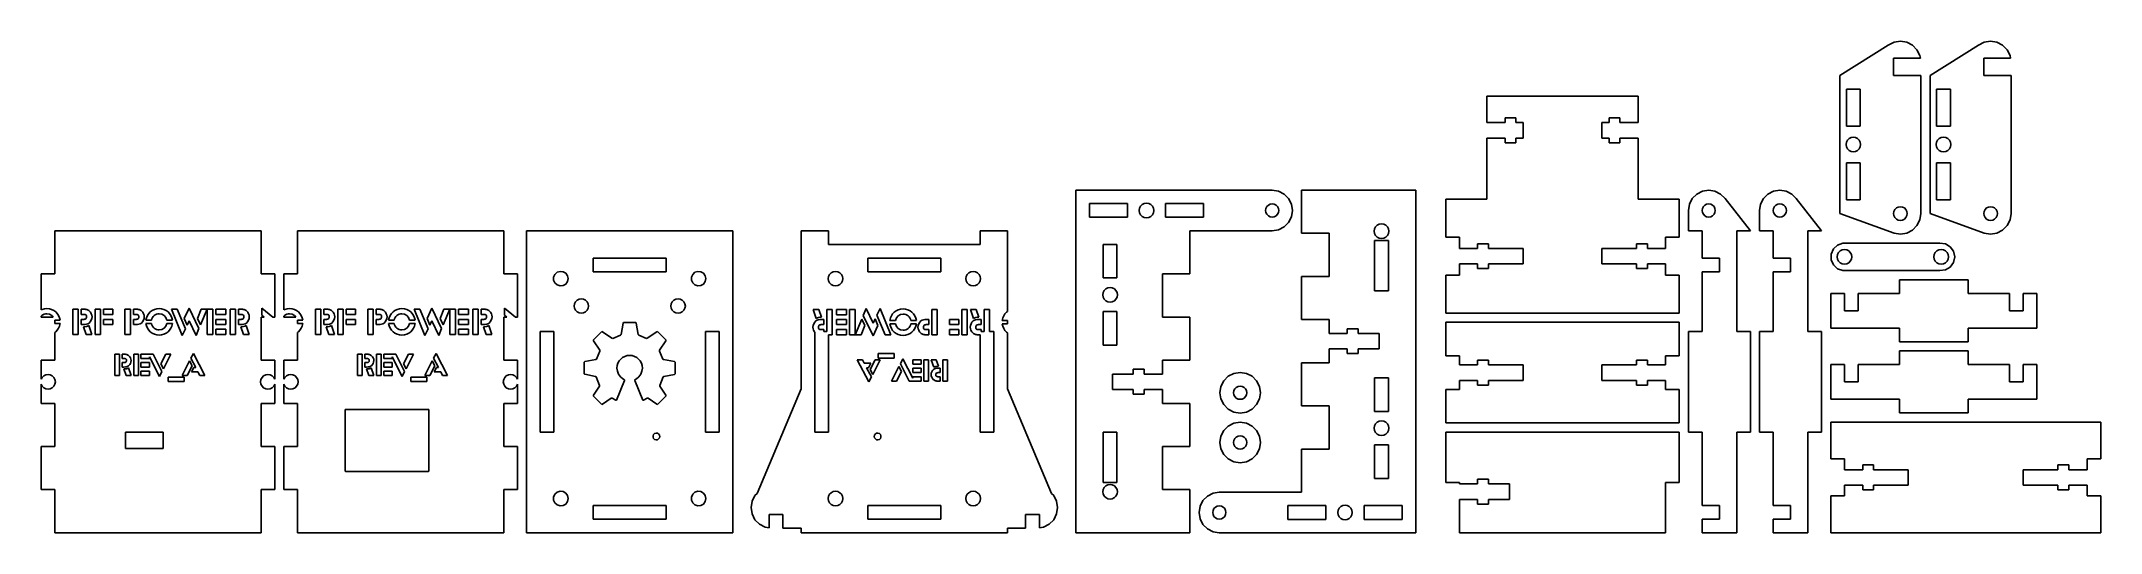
# Model space of a CAD drawing. Header units: metres. Extents: x 0 to 451, y 0 to 108.
import ezdxf

# ---------------------------------------------------------------- set-up
doc = ezdxf.new("R2010")
doc.units = ezdxf.units.M

msp = doc.modelspace()

# ---------------------------------------------------------------- linework, layer by layer
for p, q in [((404.897, 106.874), (394.275, 100.233)), ((406.151, 107.513), (404.897, 106.874)), ((406.042, 100.233), (406.042, 103.983)), ((406.042, 103.983), (411.923, 103.983)), ((407.542, 107.733), (406.151, 107.513)), ((408.932, 107.513), (407.542, 107.733)), ((410.187, 106.874), (408.932, 107.513)), ((411.182, 105.878), (410.187, 106.874)), ((411.821, 104.624), (411.182, 105.878)), ((411.923, 103.983), (411.821, 104.624)), ((424.663, 106.874), (414.042, 100.233)), ((425.918, 107.513), (424.663, 106.874)), ((425.808, 100.233), (425.808, 103.983)), ((425.808, 103.983), (431.69, 103.983)), ((427.308, 107.733), (425.918, 107.513)), ((428.699, 107.513), (427.308, 107.733)), ((429.953, 106.874), (428.699, 107.513)), ((430.949, 105.878), (429.953, 106.874)), ((431.588, 104.624), (430.949, 105.878)), ((431.69, 103.983), (431.588, 104.624)), ((394.275, 100.233), (394.275, 69.9667)), ((412.042, 100.233), (406.042, 100.233)), ((412.042, 69.9667), (412.042, 100.233)), ((414.042, 100.233), (414.042, 69.9667)), ((431.808, 100.233), (425.808, 100.233)), ((431.808, 69.9667), (431.808, 100.233)), ((350.075, 95.681), (316.875, 95.681)), ((316.875, 95.681), (316.875, 89.881)), ((350.075, 89.881), (350.075, 95.681)), ((395.725, 89.1444), (395.725, 97.2333)), ((395.725, 97.2333), (398.725, 97.2333)), ((398.725, 97.2333), (398.725, 89.1444)), ((415.492, 89.1444), (415.492, 97.2333)), ((415.492, 97.2333), (418.492, 97.2333)), ((418.492, 97.2333), (418.492, 89.1444)), ((320.875, 89.881), (320.875, 90.906)), ((320.875, 90.906), (323.275, 90.906)), ((323.275, 90.906), (323.275, 89.881)), ((343.675, 89.881), (343.675, 90.906)), ((343.675, 90.906), (346.075, 90.906)), ((346.075, 90.906), (346.075, 89.881)), ((316.875, 89.881), (320.875, 89.881)), ((320.875, 86.481), (316.875, 86.481)), ((316.875, 86.481), (316.875, 73.131)), ((320.875, 85.456), (320.875, 86.481)), ((323.275, 89.881), (324.875, 89.881)), ((324.875, 86.481), (323.275, 86.481)), ((323.275, 86.481), (323.275, 85.456)), ((324.875, 89.881), (324.875, 86.481)), ((342.075, 86.481), (342.075, 89.881)), ((342.075, 89.881), (343.675, 89.881)), ((343.675, 86.481), (342.075, 86.481)), ((343.675, 85.456), (343.675, 86.481)), ((346.075, 89.881), (350.075, 89.881)), ((350.075, 86.481), (346.075, 86.481)), ((346.075, 86.481), (346.075, 85.456)), ((350.075, 73.131), (350.075, 86.481)), ((395.703, 85.5944), (395.931, 86.0404)), ((398.725, 89.1444), (395.725, 89.1444)), ((395.931, 86.0404), (396.285, 86.3944)), ((396.285, 86.3944), (396.731, 86.6217)), ((396.731, 86.6217), (397.225, 86.7)), ((397.225, 86.7), (397.719, 86.6217)), ((397.719, 86.6217), (398.165, 86.3944)), ((398.165, 86.3944), (398.519, 86.0404)), ((398.519, 86.0404), (398.747, 85.5944)), ((415.47, 85.5944), (415.697, 86.0404)), ((418.492, 89.1444), (415.492, 89.1444)), ((415.697, 86.0404), (416.051, 86.3944)), ((416.051, 86.3944), (416.497, 86.6217)), ((416.497, 86.6217), (416.992, 86.7)), ((416.992, 86.7), (417.486, 86.6217)), ((417.486, 86.6217), (417.932, 86.3944)), ((417.932, 86.3944), (418.286, 86.0404)), ((418.286, 86.0404), (418.513, 85.5944)), ((323.275, 85.456), (320.875, 85.456)), ((346.075, 85.456), (343.675, 85.456)), ((395.625, 85.1), (395.703, 85.5944)), ((395.703, 84.6056), (395.625, 85.1)), ((395.931, 84.1595), (395.703, 84.6056)), ((396.285, 83.8056), (395.931, 84.1595)), ((396.731, 83.5783), (396.285, 83.8056)), ((397.225, 83.5), (396.731, 83.5783)), ((397.719, 83.5783), (397.225, 83.5)), ((398.165, 83.8056), (397.719, 83.5783)), ((398.519, 84.1595), (398.165, 83.8056)), ((398.747, 84.6056), (398.519, 84.1595)), ((398.747, 85.5944), (398.825, 85.1)), ((398.825, 85.1), (398.747, 84.6056)), ((415.392, 85.1), (415.47, 85.5944)), ((415.47, 84.6056), (415.392, 85.1)), ((415.697, 84.1595), (415.47, 84.6056)), ((416.051, 83.8056), (415.697, 84.1595)), ((416.497, 83.5783), (416.051, 83.8056)), ((416.992, 83.5), (416.497, 83.5783)), ((417.486, 83.5783), (416.992, 83.5)), ((417.932, 83.8056), (417.486, 83.5783)), ((418.286, 84.1595), (417.932, 83.8056)), ((418.513, 84.6056), (418.286, 84.1595)), ((418.513, 85.5944), (418.592, 85.1)), ((418.592, 85.1), (418.513, 84.6056)), ((395.725, 72.9667), (395.725, 81.0555)), ((395.725, 81.0555), (398.725, 81.0555)), ((398.725, 81.0555), (398.725, 72.9667)), ((415.492, 72.9667), (415.492, 81.0555)), ((415.492, 81.0555), (418.492, 81.0555)), ((418.492, 81.0555), (418.492, 72.9667)), ((269.85, 75.0965), (226.8, 75.0965)), ((226.8, 75.0965), (226.8, 0)), ((241.806, 72.1682), (242.3, 72.2465)), ((242.3, 72.2465), (242.794, 72.1682)), ((271.225, 74.8787), (269.85, 75.0965)), ((272.466, 74.2466), (271.225, 74.8787)), ((273.45, 73.2621), (272.466, 74.2466)), ((274.082, 72.0216), (273.45, 73.2621)), ((301.3, 75.0965), (276.3, 75.0965)), ((276.3, 75.0965), (276.3, 65.6399)), ((301.3, 0), (301.3, 75.0965)), ((316.875, 73.131), (307.875, 73.131)), ((307.875, 73.131), (307.875, 64.7977)), ((359.075, 73.131), (350.075, 73.131)), ((359.075, 64.7977), (359.075, 73.131)), ((361.925, 73.2621), (361.293, 72.0216)), ((362.909, 74.2466), (361.925, 73.2621)), ((364.15, 74.8787), (362.909, 74.2466)), ((365.525, 75.0965), (364.15, 74.8787)), ((366.9, 74.8787), (365.525, 75.0965)), ((368.141, 74.2466), (366.9, 74.8787)), ((369.125, 73.2621), (368.141, 74.2466)), ((374.675, 66.2065), (369.125, 73.2621)), ((377.525, 73.2621), (376.893, 72.0216)), ((378.509, 74.2466), (377.525, 73.2621)), ((379.75, 74.8787), (378.509, 74.2466)), ((381.125, 75.0965), (379.75, 74.8787)), ((382.5, 74.8787), (381.125, 75.0965)), ((383.741, 74.2466), (382.5, 74.8787)), ((384.725, 73.2621), (383.741, 74.2466)), ((390.275, 66.2065), (384.725, 73.2621)), ((398.725, 72.9667), (395.725, 72.9667)), ((418.492, 72.9667), (415.492, 72.9667)), ((229.8, 69.1465), (229.8, 72.1465)), ((229.8, 72.1465), (238.133, 72.1465)), ((238.133, 69.1465), (229.8, 69.1465)), ((238.133, 72.1465), (238.133, 69.1465)), ((240.7, 70.6465), (240.778, 71.1409)), ((240.778, 70.1521), (240.7, 70.6465)), ((240.778, 71.1409), (241.006, 71.587)), ((241.006, 69.706), (240.778, 70.1521)), ((241.006, 71.587), (241.36, 71.9409)), ((241.36, 69.3521), (241.006, 69.706)), ((241.36, 71.9409), (241.806, 72.1682)), ((241.806, 69.1248), (241.36, 69.3521)), ((242.3, 69.0465), (241.806, 69.1248)), ((242.794, 69.1248), (242.3, 69.0465)), ((242.794, 72.1682), (243.24, 71.9409)), ((243.24, 69.3521), (242.794, 69.1248)), ((243.24, 71.9409), (243.594, 71.587)), ((243.594, 69.706), (243.24, 69.3521)), ((243.594, 71.587), (243.822, 71.1409)), ((243.822, 70.1521), (243.594, 69.706)), ((243.822, 71.1409), (243.9, 70.6465)), ((243.9, 70.6465), (243.822, 70.1521)), ((246.467, 69.1465), (246.467, 72.1465)), ((246.467, 72.1465), (254.8, 72.1465)), ((254.8, 69.1465), (246.467, 69.1465)), ((254.8, 72.1465), (254.8, 69.1465)), ((268.4, 70.6465), (268.471, 71.0946)), ((268.471, 70.1984), (268.4, 70.6465)), ((268.471, 71.0946), (268.677, 71.4988)), ((268.677, 69.7942), (268.471, 70.1984)), ((268.677, 71.4988), (268.998, 71.8196)), ((268.998, 69.4734), (268.677, 69.7942)), ((268.998, 71.8196), (269.402, 72.0255)), ((269.402, 69.2675), (268.998, 69.4734)), ((269.402, 72.0255), (269.85, 72.0965)), ((269.85, 69.1965), (269.402, 69.2675)), ((269.85, 72.0965), (270.298, 72.0255)), ((270.298, 69.2675), (269.85, 69.1965)), ((270.298, 72.0255), (270.702, 71.8196)), ((270.702, 69.4734), (270.298, 69.2675)), ((270.702, 71.8196), (271.023, 71.4988)), ((271.023, 69.7942), (270.702, 69.4734)), ((271.023, 71.4988), (271.229, 71.0946)), ((271.229, 70.1984), (271.023, 69.7942)), ((271.229, 71.0946), (271.3, 70.6465)), ((271.3, 70.6465), (271.229, 70.1984)), ((272.466, 67.0464), (273.45, 68.0309)), ((273.45, 68.0309), (274.082, 69.2714)), ((274.3, 70.6465), (274.082, 72.0216)), ((274.082, 69.2714), (274.3, 70.6465)), ((361.293, 72.0216), (361.075, 70.6465)), ((361.075, 70.6465), (361.075, 66.1965)), ((364.075, 70.6465), (364.146, 71.0946)), ((364.146, 70.1984), (364.075, 70.6465)), ((364.146, 71.0946), (364.352, 71.4988)), ((364.352, 69.7942), (364.146, 70.1984)), ((364.352, 71.4988), (364.673, 71.8196)), ((364.673, 69.4734), (364.352, 69.7942)), ((364.673, 71.8196), (365.077, 72.0255)), ((365.077, 69.2675), (364.673, 69.4734)), ((365.077, 72.0255), (365.525, 72.0965)), ((365.525, 69.1965), (365.077, 69.2675)), ((365.525, 72.0965), (365.973, 72.0255)), ((365.973, 69.2675), (365.525, 69.1965)), ((365.973, 72.0255), (366.377, 71.8196)), ((366.377, 69.4734), (365.973, 69.2675)), ((366.377, 71.8196), (366.698, 71.4988)), ((366.698, 69.7942), (366.377, 69.4734)), ((366.698, 71.4988), (366.904, 71.0946)), ((366.904, 70.1984), (366.698, 69.7942)), ((366.904, 71.0946), (366.975, 70.6465)), ((366.975, 70.6465), (366.904, 70.1984)), ((376.893, 72.0216), (376.675, 70.6465)), ((376.675, 70.6465), (376.675, 66.1965)), ((379.675, 70.6465), (379.746, 71.0946)), ((379.746, 70.1984), (379.675, 70.6465)), ((379.746, 71.0946), (379.952, 71.4988)), ((379.952, 69.7942), (379.746, 70.1984)), ((379.952, 71.4988), (380.273, 71.8196)), ((380.273, 69.4734), (379.952, 69.7942)), ((380.273, 71.8196), (380.677, 72.0255)), ((380.677, 69.2675), (380.273, 69.4734)), ((380.677, 72.0255), (381.125, 72.0965)), ((381.125, 69.1965), (380.677, 69.2675)), ((381.125, 72.0965), (381.573, 72.0255)), ((381.573, 69.2675), (381.125, 69.1965)), ((381.573, 72.0255), (381.977, 71.8196)), ((381.977, 69.4734), (381.573, 69.2675)), ((381.977, 71.8196), (382.298, 71.4988)), ((382.298, 69.7942), (381.977, 69.4734)), ((382.298, 71.4988), (382.504, 71.0946)), ((382.504, 70.1984), (382.298, 69.7942)), ((382.504, 71.0946), (382.575, 70.6465)), ((382.575, 70.6465), (382.504, 70.1984)), ((394.275, 69.9667), (406.151, 65.6869)), ((406.042, 69.9667), (406.115, 70.4302)), ((406.115, 69.5031), (406.042, 69.9667)), ((406.115, 70.4302), (406.328, 70.8483)), ((406.328, 69.085), (406.115, 69.5031)), ((406.328, 70.8483), (406.66, 71.1802)), ((406.66, 68.7531), (406.328, 69.085)), ((406.66, 71.1802), (407.078, 71.3932)), ((407.078, 68.5401), (406.66, 68.7531)), ((407.078, 71.3932), (407.542, 71.4667)), ((407.542, 68.4667), (407.078, 68.5401)), ((407.542, 71.4667), (408.005, 71.3932)), ((408.005, 68.5401), (407.542, 68.4667)), ((408.005, 71.3932), (408.423, 71.1802)), ((408.423, 68.7531), (408.005, 68.5401)), ((408.423, 71.1802), (408.755, 70.8483)), ((408.755, 69.085), (408.423, 68.7531)), ((408.755, 70.8483), (408.968, 70.4302)), ((408.968, 69.5031), (408.755, 69.085)), ((408.968, 70.4302), (409.042, 69.9667)), ((409.042, 69.9667), (408.968, 69.5031)), ((411.182, 67.3216), (411.821, 68.5761)), ((411.821, 68.5761), (412.042, 69.9667)), ((414.042, 69.9667), (425.918, 65.6869)), ((425.808, 69.9667), (425.882, 70.4302)), ((425.882, 69.5031), (425.808, 69.9667)), ((425.882, 70.4302), (426.095, 70.8483)), ((426.095, 69.085), (425.882, 69.5031)), ((426.095, 70.8483), (426.427, 71.1802)), ((426.427, 68.7531), (426.095, 69.085)), ((426.427, 71.1802), (426.845, 71.3932)), ((426.845, 68.5401), (426.427, 68.7531)), ((426.845, 71.3932), (427.308, 71.4667)), ((427.308, 68.4667), (426.845, 68.5401)), ((427.308, 71.4667), (427.772, 71.3932)), ((427.772, 68.5401), (427.308, 68.4667)), ((427.772, 71.3932), (428.19, 71.1802)), ((428.19, 68.7531), (427.772, 68.5401)), ((428.19, 71.1802), (428.522, 70.8483)), ((428.522, 69.085), (428.19, 68.7531)), ((428.522, 70.8483), (428.735, 70.4302)), ((428.735, 69.5031), (428.522, 69.085)), ((428.735, 70.4302), (428.808, 69.9667)), ((428.808, 69.9667), (428.735, 69.5031)), ((430.949, 67.3216), (431.588, 68.5761)), ((431.588, 68.5761), (431.808, 69.9667)), ((48.2, 66.1965), (3, 66.1965)), ((3, 66.1965), (3, 56.7399)), ((48.2, 56.7399), (48.2, 66.1965)), ((101.4, 66.1965), (56.2, 66.1965)), ((56.2, 66.1965), (56.2, 56.7399)), ((101.4, 56.7399), (101.4, 66.1965)), ((151.6, 66.1965), (106.4, 66.1965)), ((106.4, 66.1965), (106.4, 0)), ((151.6, 0), (151.6, 66.1965)), ((172.6, 66.1965), (166.6, 66.1965)), ((166.6, 66.1965), (166.6, 31.5164)), ((172.6, 63.1965), (172.6, 66.1965)), ((211.8, 66.1965), (205.8, 66.1965)), ((205.8, 66.1965), (205.8, 63.1965)), ((211.8, 48.5009), (211.8, 66.1965)), ((251.8, 56.7399), (251.8, 66.1965)), ((251.8, 66.1965), (269.85, 66.1965)), ((269.85, 66.1965), (271.225, 66.4143)), ((271.225, 66.4143), (272.466, 67.0464)), ((276.3, 65.6399), (282.3, 65.6399)), ((282.3, 65.6399), (282.3, 56.1832)), ((292.2, 66.0965), (292.278, 66.5909)), ((292.278, 65.6021), (292.2, 66.0965)), ((292.278, 66.5909), (292.506, 67.037)), ((292.506, 65.1561), (292.278, 65.6021)), ((292.3, 53.031), (292.3, 64.0638)), ((292.3, 64.0638), (295.3, 64.0638)), ((292.506, 67.037), (292.86, 67.3909)), ((292.86, 64.8021), (292.506, 65.1561)), ((292.86, 67.3909), (293.306, 67.6182)), ((293.306, 64.5748), (292.86, 64.8021)), ((293.306, 67.6182), (293.8, 67.6965)), ((293.8, 64.4965), (293.306, 64.5748)), ((293.8, 67.6965), (294.294, 67.6182)), ((294.294, 64.5748), (293.8, 64.4965)), ((294.294, 67.6182), (294.74, 67.3909)), ((294.74, 64.8021), (294.294, 64.5748)), ((294.74, 67.3909), (295.094, 67.037)), ((295.094, 65.1561), (294.74, 64.8021)), ((295.094, 67.037), (295.322, 66.5909)), ((295.322, 65.6021), (295.094, 65.1561)), ((295.3, 64.0638), (295.3, 53.031)), ((295.322, 66.5909), (295.4, 66.0965)), ((295.4, 66.0965), (295.322, 65.6021)), ((307.875, 64.7977), (310.875, 64.7977)), ((310.875, 64.7977), (310.875, 62.331)), ((314.875, 62.331), (314.875, 63.356)), ((314.875, 63.356), (317.275, 63.356)), ((317.275, 63.356), (317.275, 62.331)), ((349.675, 62.331), (349.675, 63.356)), ((349.675, 63.356), (352.075, 63.356)), ((352.075, 63.356), (352.075, 62.331)), ((356.075, 62.331), (356.075, 64.7977)), ((356.075, 64.7977), (359.075, 64.7977)), ((361.075, 66.1965), (364.075, 66.1965)), ((364.075, 66.1965), (364.075, 60.1965)), ((371.675, 44.131), (371.675, 66.1965)), ((371.675, 66.1965), (374.675, 66.1965)), ((374.675, 66.1965), (374.675, 66.2065)), ((376.675, 66.1965), (379.675, 66.1965)), ((379.675, 66.1965), (379.675, 60.1965)), ((387.275, 44.131), (387.275, 66.1965)), ((387.275, 66.1965), (390.275, 66.1965)), ((390.275, 66.1965), (390.275, 66.2065)), ((394.961, 63.4502), (393.775, 63.0647)), ((416.161, 63.4502), (394.961, 63.4502)), ((406.151, 65.6869), (407.542, 65.4667)), ((407.542, 65.4667), (408.932, 65.6869)), ((408.932, 65.6869), (410.187, 66.3261)), ((410.187, 66.3261), (411.182, 67.3216)), ((417.402, 63.3198), (416.161, 63.4502)), ((418.482, 62.6961), (417.402, 63.3198)), ((425.918, 65.6869), (427.308, 65.4667)), ((427.308, 65.4667), (428.699, 65.6869)), ((428.699, 65.6869), (429.953, 66.3261)), ((429.953, 66.3261), (430.949, 67.3216)), ((120.967, 57.1965), (120.967, 60.1965)), ((120.967, 60.1965), (137.033, 60.1965)), ((137.033, 60.1965), (137.033, 57.1965)), ((205.8, 63.1965), (172.6, 63.1965)), ((181.167, 57.1965), (181.167, 60.1965)), ((181.167, 60.1965), (197.233, 60.1965)), ((197.233, 60.1965), (197.233, 57.1965)), ((232.8, 55.8413), (232.8, 63.1965)), ((232.8, 63.1965), (235.8, 63.1965)), ((235.8, 63.1965), (235.8, 55.8413)), ((310.875, 62.331), (314.875, 62.331)), ((314.875, 58.931), (310.875, 58.931)), ((310.875, 58.931), (310.875, 56.4643)), ((314.875, 57.906), (314.875, 58.931)), ((317.275, 62.331), (324.875, 62.331)), ((324.875, 58.931), (317.275, 58.931)), ((317.275, 58.931), (317.275, 57.906)), ((324.875, 62.331), (324.875, 58.931)), ((342.075, 58.931), (342.075, 62.331)), ((342.075, 62.331), (349.675, 62.331)), ((349.675, 58.931), (342.075, 58.931)), ((349.675, 57.906), (349.675, 58.931)), ((352.075, 62.331), (356.075, 62.331)), ((356.075, 58.931), (352.075, 58.931)), ((352.075, 58.931), (352.075, 57.906)), ((356.075, 56.4643), (356.075, 58.931)), ((364.075, 60.1965), (367.875, 60.1965)), ((367.875, 60.1965), (367.875, 57.1965)), ((379.675, 60.1965), (383.475, 60.1965)), ((383.475, 60.1965), (383.475, 57.1965)), ((392.848, 62.23), (392.341, 61.0904)), ((392.341, 61.0904), (392.341, 59.8429)), ((392.341, 59.8429), (392.848, 58.7033)), ((393.775, 63.0647), (392.848, 62.23)), ((392.848, 58.7033), (393.775, 57.8686)), ((393.675, 60.4667), (393.753, 60.9611)), ((393.753, 59.9722), (393.675, 60.4667)), ((393.753, 60.9611), (393.981, 61.4071)), ((393.981, 59.5262), (393.753, 59.9722)), ((393.981, 61.4071), (394.335, 61.7611)), ((394.335, 59.1722), (393.981, 59.5262)), ((394.335, 61.7611), (394.781, 61.9883)), ((394.781, 58.945), (394.335, 59.1722)), ((394.781, 61.9883), (395.275, 62.0667)), ((395.275, 58.8667), (394.781, 58.945)), ((395.275, 62.0667), (395.769, 61.9883)), ((395.769, 58.945), (395.275, 58.8667)), ((395.769, 61.9883), (396.215, 61.7611)), ((396.215, 59.1722), (395.769, 58.945)), ((396.215, 61.7611), (396.569, 61.4071)), ((396.569, 59.5262), (396.215, 59.1722)), ((396.569, 61.4071), (396.797, 60.9611)), ((396.797, 59.9722), (396.569, 59.5262)), ((396.797, 60.9611), (396.875, 60.4667)), ((396.875, 60.4667), (396.797, 59.9722)), ((414.875, 60.4667), (414.953, 60.9611)), ((414.953, 59.9722), (414.875, 60.4667)), ((414.953, 60.9611), (415.181, 61.4071)), ((415.181, 59.5262), (414.953, 59.9722)), ((415.181, 61.4071), (415.535, 61.7611)), ((415.535, 59.1722), (415.181, 59.5262)), ((415.535, 61.7611), (415.981, 61.9883)), ((415.981, 58.945), (415.535, 59.1722)), ((415.981, 61.9883), (416.475, 62.0667)), ((416.475, 58.8667), (415.981, 58.945)), ((416.475, 62.0667), (416.969, 61.9883)), ((416.969, 58.945), (416.475, 58.8667)), ((416.969, 61.9883), (417.415, 61.7611)), ((417.415, 59.1722), (416.969, 58.945)), ((417.415, 61.7611), (417.769, 61.4071)), ((417.769, 59.5262), (417.415, 59.1722)), ((417.769, 61.4071), (417.997, 60.9611)), ((417.997, 59.9722), (417.769, 59.5262)), ((417.997, 60.9611), (418.075, 60.4667)), ((418.075, 60.4667), (417.997, 59.9722)), ((419.216, 61.6869), (418.482, 62.6961)), ((418.482, 58.2372), (419.216, 59.2465)), ((419.475, 60.4667), (419.216, 61.6869)), ((419.216, 59.2465), (419.475, 60.4667)), ((3, 56.7399), (0, 56.7399)), ((0, 56.7399), (0, 48.8657)), ((51.2, 56.7399), (48.2, 56.7399)), ((51.2, 47.2832), (51.2, 56.7399)), ((56.2, 56.7399), (53.2, 56.7399)), ((53.2, 56.7399), (53.2, 48.8657)), ((104.4, 56.7399), (101.4, 56.7399)), ((104.4, 47.2832), (104.4, 56.7399)), ((112.335, 56.0292), (112.606, 56.637)), ((112.335, 55.3638), (112.335, 56.0292)), ((112.606, 54.756), (112.335, 55.3638)), ((112.606, 56.637), (113.1, 57.0821)), ((113.1, 54.3109), (112.606, 54.756)), ((113.1, 57.0821), (113.733, 57.2877)), ((113.733, 54.1053), (113.1, 54.3109)), ((113.733, 57.2877), (114.394, 57.2182)), ((114.394, 57.2182), (114.971, 56.8855)), ((114.971, 54.5075), (114.394, 54.1748)), ((114.971, 56.8855), (115.362, 56.3473)), ((115.362, 55.0457), (114.971, 54.5075)), ((115.362, 56.3473), (115.5, 55.6965)), ((115.5, 55.6965), (115.362, 55.0457)), ((137.033, 57.1965), (120.967, 57.1965)), ((142.535, 56.0292), (142.806, 56.637)), ((142.535, 55.3638), (142.535, 56.0292)), ((142.806, 54.756), (142.535, 55.3638)), ((142.806, 56.637), (143.3, 57.0821)), ((143.3, 54.3109), (142.806, 54.756)), ((143.3, 57.0821), (143.933, 57.2877)), ((143.933, 54.1053), (143.3, 54.3109)), ((143.933, 57.2877), (144.594, 57.2182)), ((144.594, 57.2182), (145.171, 56.8855)), ((145.171, 54.5075), (144.594, 54.1748)), ((145.171, 56.8855), (145.562, 56.3473)), ((145.562, 55.0457), (145.171, 54.5075)), ((145.562, 56.3473), (145.7, 55.6965)), ((145.7, 55.6965), (145.562, 55.0457)), ((172.5, 55.6965), (172.578, 56.1909)), ((172.578, 55.2021), (172.5, 55.6965)), ((172.578, 56.1909), (172.806, 56.637)), ((172.806, 54.756), (172.578, 55.2021)), ((172.806, 56.637), (173.16, 56.9909)), ((173.16, 54.4021), (172.806, 54.756)), ((173.16, 56.9909), (173.606, 57.2182)), ((173.606, 54.1748), (173.16, 54.4021)), ((173.606, 57.2182), (174.1, 57.2965)), ((174.1, 57.2965), (174.594, 57.2182)), ((174.594, 57.2182), (175.04, 56.9909)), ((175.04, 54.4021), (174.594, 54.1748)), ((175.04, 56.9909), (175.394, 56.637)), ((175.394, 54.756), (175.04, 54.4021)), ((175.394, 56.637), (175.622, 56.1909)), ((175.622, 55.2021), (175.394, 54.756)), ((175.622, 56.1909), (175.7, 55.6965)), ((175.7, 55.6965), (175.622, 55.2021)), ((197.233, 57.1965), (181.167, 57.1965)), ((202.7, 55.6965), (202.778, 56.1909)), ((202.778, 55.2021), (202.7, 55.6965)), ((202.778, 56.1909), (203.006, 56.637)), ((203.006, 54.756), (202.778, 55.2021)), ((203.006, 56.637), (203.36, 56.9909)), ((203.36, 54.4021), (203.006, 54.756)), ((203.36, 56.9909), (203.806, 57.2182)), ((203.806, 54.1748), (203.36, 54.4021)), ((203.806, 57.2182), (204.3, 57.2965)), ((204.3, 57.2965), (204.794, 57.2182)), ((204.794, 57.2182), (205.24, 56.9909)), ((205.24, 54.4021), (204.794, 54.1748)), ((205.24, 56.9909), (205.594, 56.637)), ((205.594, 54.756), (205.24, 54.4021)), ((205.594, 56.637), (205.822, 56.1909)), ((205.822, 55.2021), (205.594, 54.756)), ((205.822, 56.1909), (205.9, 55.6965)), ((205.9, 55.6965), (205.822, 55.2021)), ((235.8, 55.8413), (232.8, 55.8413)), ((245.8, 47.2832), (245.8, 56.7399)), ((245.8, 56.7399), (251.8, 56.7399)), ((282.3, 56.1832), (276.3, 56.1832)), ((276.3, 56.1832), (276.3, 46.7266)), ((310.875, 56.4643), (307.875, 56.4643)), ((307.875, 56.4643), (307.875, 48.131)), ((317.275, 57.906), (314.875, 57.906)), ((352.075, 57.906), (349.675, 57.906)), ((359.075, 56.4643), (356.075, 56.4643)), ((359.075, 48.131), (359.075, 56.4643)), ((367.875, 57.1965), (364.075, 57.1965)), ((364.075, 57.1965), (364.075, 44.131)), ((383.475, 57.1965), (379.675, 57.1965)), ((379.675, 57.1965), (379.675, 44.131)), ((393.775, 57.8686), (394.961, 57.4831)), ((394.961, 57.4831), (416.161, 57.4831)), ((422.408, 55.4666), (407.342, 55.4666)), ((407.342, 55.4666), (407.342, 52.4666)), ((416.161, 57.4831), (417.402, 57.6135)), ((417.402, 57.6135), (418.482, 58.2372)), ((422.408, 52.4666), (422.408, 55.4666)), ((114.394, 54.1748), (113.733, 54.1053)), ((116.8, 49.6965), (116.878, 50.1909)), ((116.878, 49.2021), (116.8, 49.6965)), ((116.878, 50.1909), (117.106, 50.637)), ((117.106, 50.637), (117.46, 50.9909)), ((117.46, 50.9909), (117.906, 51.2182)), ((117.906, 51.2182), (118.4, 51.2965)), ((118.4, 51.2965), (118.894, 51.2182)), ((118.894, 51.2182), (119.34, 50.9909)), ((119.34, 50.9909), (119.694, 50.637)), ((119.694, 50.637), (119.922, 50.1909)), ((119.922, 50.1909), (120, 49.6965)), ((120, 49.6965), (119.922, 49.2021)), ((138, 49.6965), (138.078, 50.1909)), ((138.078, 49.2021), (138, 49.6965)), ((138.078, 50.1909), (138.306, 50.637)), ((138.306, 50.637), (138.66, 50.9909)), ((138.66, 50.9909), (139.106, 51.2182)), ((139.106, 51.2182), (139.6, 51.2965)), ((139.6, 51.2965), (140.094, 51.2182)), ((140.094, 51.2182), (140.54, 50.9909)), ((140.54, 50.9909), (140.894, 50.637)), ((140.894, 50.637), (141.122, 50.1909)), ((141.122, 50.1909), (141.2, 49.6965)), ((141.2, 49.6965), (141.122, 49.2021)), ((144.594, 54.1748), (143.933, 54.1053)), ((174.1, 54.0965), (173.606, 54.1748)), ((174.594, 54.1748), (174.1, 54.0965)), ((204.3, 54.0965), (203.806, 54.1748)), ((204.794, 54.1748), (204.3, 54.0965)), ((232.7, 52.1637), (232.778, 52.6582)), ((232.778, 51.6693), (232.7, 52.1637)), ((232.778, 52.6582), (233.006, 53.1042)), ((233.006, 51.2233), (232.778, 51.6693)), ((233.006, 53.1042), (233.36, 53.4582)), ((233.36, 50.8693), (233.006, 51.2233)), ((233.36, 53.4582), (233.806, 53.6854)), ((233.806, 50.6421), (233.36, 50.8693)), ((233.806, 53.6854), (234.3, 53.7637)), ((234.3, 50.5638), (233.806, 50.6421)), ((234.3, 53.7637), (234.794, 53.6854)), ((234.794, 50.6421), (234.3, 50.5638)), ((234.794, 53.6854), (235.24, 53.4582)), ((235.24, 50.8693), (234.794, 50.6421)), ((235.24, 53.4582), (235.594, 53.1042)), ((235.594, 51.2233), (235.24, 50.8693)), ((235.594, 53.1042), (235.822, 52.6582)), ((235.822, 51.6693), (235.594, 51.2233)), ((235.822, 52.6582), (235.9, 52.1637)), ((235.9, 52.1637), (235.822, 51.6693)), ((295.3, 53.031), (292.3, 53.031)), ((395.275, 52.4666), (392.275, 52.4666)), ((392.275, 52.4666), (392.275, 44.8667)), ((395.275, 48.6666), (395.275, 52.4666)), ((407.342, 52.4666), (398.275, 52.4666)), ((398.275, 52.4666), (398.275, 48.6666)), ((431.475, 52.4666), (422.408, 52.4666)), ((431.475, 48.6666), (431.475, 52.4666)), ((437.475, 52.4666), (434.475, 52.4666)), ((434.475, 52.4666), (434.475, 48.6666)), ((437.475, 44.8667), (437.475, 52.4666)), ((0, 48.8657), (0.18634, 48.9545)), ((0.14433, 47.6075), (0, 47.4671)), ((0, 47.4671), (0, 47.2832)), ((0, 47.2832), (2.61163, 47.2832)), ((0.38159, 47.7697), (0.14433, 47.6075)), ((0.18634, 48.9545), (0.70009, 49.0955)), ((0.64334, 47.8905), (0.38159, 47.7697)), ((0.92883, 47.9655), (0.64334, 47.8905)), ((0.70009, 49.0955), (1.24333, 49.1425)), ((1.23534, 47.9905), (0.92883, 47.9655)), ((1.81758, 47.898), (1.23534, 47.9905)), ((1.24333, 49.1425), (1.78484, 49.0965)), ((1.78484, 49.0965), (2.29533, 48.9585)), ((2.31635, 47.6205), (1.81758, 47.898)), ((2.29533, 48.9585), (2.76334, 48.7375)), ((2.61163, 47.2832), (2.31635, 47.6205)), ((2.76334, 48.7375), (3.17734, 48.4425)), ((4.14734, 46.6015), (3, 46.6015)), ((3, 46.6015), (3, 45.8605)), ((3, 45.8605), (4.14734, 45.8605)), ((3.17734, 48.4425), (3.53108, 48.0755)), ((3.53108, 48.0755), (3.81834, 47.6385)), ((3.81834, 47.6385), (4.02759, 47.1432)), ((4.02759, 45.318), (3.81834, 44.8225)), ((4.02759, 47.1432), (4.14734, 46.6015)), ((4.14734, 45.8605), (4.02759, 45.318)), ((6.90456, 43.4465), (6.90456, 49.0145)), ((6.90456, 49.0145), (8.10356, 49.0145)), ((8.10356, 49.0145), (8.10356, 43.4465)), ((8.77655, 47.8625), (8.77655, 49.0145)), ((8.77655, 49.0145), (9.15155, 49.0145)), ((9.22656, 47.8625), (8.77655, 47.8625)), ((8.77655, 45.6225), (8.77655, 46.7745)), ((8.77655, 46.7745), (9.16756, 46.7745)), ((9.23456, 45.6225), (8.77655, 45.6225)), ((9.15155, 49.0145), (9.40205, 49.0092)), ((9.16756, 46.7745), (9.34856, 46.7777)), ((9.41055, 47.857), (9.22656, 47.8625)), ((9.64206, 45.6423), (9.23456, 45.6225)), ((9.24255, 45.1525), (9.59731, 45.173)), ((9.84956, 43.4465), (9.24255, 45.1525)), ((9.34856, 46.7777), (9.47556, 46.7875)), ((9.40205, 49.0092), (9.62155, 48.9935)), ((9.54655, 47.8405), (9.41055, 47.857)), ((9.47556, 46.7875), (9.57356, 46.809)), ((9.65356, 47.8085), (9.54655, 47.8405)), ((9.57356, 46.809), (9.66756, 46.8455)), ((9.59731, 45.173), (9.89555, 45.2185)), ((9.62155, 48.9935), (9.81706, 48.9652)), ((9.96655, 45.7015), (9.64206, 45.6423)), ((9.75056, 47.7565), (9.65356, 47.8085)), ((9.66756, 46.8455), (9.78706, 46.924)), ((9.83331, 47.6745), (9.75056, 47.7565)), ((9.78706, 46.924), (9.87956, 47.0355)), ((9.81706, 48.9652), (9.99556, 48.9225)), ((9.89955, 47.5705), (9.83331, 47.6745)), ((9.87956, 47.0355), (9.93881, 47.1712)), ((9.89555, 45.2185), (10.1631, 45.2955)), ((9.9438, 47.451), (9.89955, 47.5705)), ((9.93881, 47.1712), (9.95856, 47.3225)), ((9.95856, 47.3225), (9.9438, 47.451)), ((10.2391, 45.8098), (9.96655, 45.7015)), ((9.99556, 48.9225), (10.1581, 48.864)), ((10.1581, 48.864), (10.3036, 48.7885)), ((10.1631, 45.2955), (10.4236, 45.4105)), ((10.4906, 45.9745), (10.2391, 45.8098)), ((10.3036, 48.7885), (10.4396, 48.6962)), ((10.4236, 45.4105), (11.1146, 43.4465)), ((10.4396, 48.6962), (10.5736, 48.5875)), ((10.7641, 46.2457), (10.4906, 45.9745)), ((10.5736, 48.5875), (10.8111, 48.3235)), ((10.9686, 46.5735), (10.7641, 46.2457)), ((10.8111, 48.3235), (10.9896, 48.0175)), ((11.0968, 46.9388), (10.9686, 46.5735)), ((10.9896, 48.0175), (11.1021, 47.6807)), ((11.1396, 47.3225), (11.0968, 46.9388)), ((11.1021, 47.6807), (11.1396, 47.3225)), ((11.8104, 43.4465), (11.8104, 49.0145)), ((11.8104, 49.0145), (13.0084, 49.0145)), ((13.0084, 49.0145), (13.0084, 43.4465)), ((13.6324, 47.8625), (13.6324, 49.0145)), ((13.6324, 49.0145), (15.7214, 49.0145)), ((15.7214, 47.8625), (13.6324, 47.8625)), ((13.6324, 45.6225), (13.6324, 46.7745)), ((13.6324, 46.7745), (15.7214, 46.7745)), ((15.7214, 45.6225), (13.6324, 45.6225)), ((15.7214, 49.0145), (15.7214, 47.8625)), ((15.7214, 46.7745), (15.7214, 45.6225)), ((18.369, 43.4465), (18.369, 49.0145)), ((18.369, 49.0145), (19.567, 49.0145)), ((19.567, 49.0145), (19.567, 43.4465)), ((20.241, 47.8625), (20.241, 49.0145)), ((20.241, 49.0145), (20.616, 49.0145)), ((20.69, 47.8625), (20.241, 47.8625)), ((20.241, 45.6225), (20.241, 46.7745)), ((20.241, 46.7745), (20.632, 46.7745)), ((20.699, 45.6225), (20.241, 45.6225)), ((20.616, 49.0145), (20.8665, 49.0092)), ((20.632, 46.7745), (20.813, 46.7777)), ((20.874, 47.857), (20.69, 47.8625)), ((21.1065, 45.6423), (20.699, 45.6225)), ((20.813, 46.7777), (20.94, 46.7875)), ((20.8665, 49.0092), (21.086, 48.9935)), ((21.01, 47.8405), (20.874, 47.857)), ((20.94, 46.7875), (21.0378, 46.809)), ((21.1178, 47.8085), (21.01, 47.8405)), ((21.0378, 46.809), (21.131, 46.8455)), ((21.086, 48.9935), (21.2815, 48.9652)), ((21.431, 45.7015), (21.1065, 45.6423)), ((21.215, 47.7565), (21.1178, 47.8085)), ((21.131, 46.8455), (21.2513, 46.924)), ((21.2978, 47.6745), (21.215, 47.7565)), ((21.2513, 46.924), (21.344, 47.0355)), ((21.2815, 48.9652), (21.46, 48.9225)), ((21.364, 47.5705), (21.2978, 47.6745)), ((21.344, 47.0355), (21.4033, 47.1712)), ((21.4083, 47.451), (21.364, 47.5705)), ((21.4033, 47.1712), (21.423, 47.3225)), ((21.423, 47.3225), (21.4083, 47.451)), ((21.7035, 45.8098), (21.431, 45.7015)), ((21.46, 48.9225), (21.6225, 48.864)), ((21.6225, 48.864), (21.768, 48.7885)), ((21.955, 45.9745), (21.7035, 45.8098)), ((21.768, 48.7885), (21.904, 48.6962)), ((21.904, 48.6962), (22.038, 48.5875)), ((22.2285, 46.2457), (21.955, 45.9745)), ((22.038, 48.5875), (22.2755, 48.3235)), ((22.433, 46.5735), (22.2285, 46.2457)), ((22.2755, 48.3235), (22.454, 48.0175)), ((22.5613, 46.9388), (22.433, 46.5735)), ((22.454, 48.0175), (22.5665, 47.6807)), ((22.604, 47.3225), (22.5613, 46.9388)), ((22.5665, 47.6807), (22.604, 47.3225)), ((22.9544, 46.6015), (23.0674, 47.1312)), ((24.1604, 46.6015), (22.9544, 46.6015)), ((23.0674, 45.3305), (22.9544, 45.8605)), ((22.9544, 45.8605), (24.1604, 45.8605)), ((23.0674, 47.1312), (23.2744, 47.6225)), ((23.2744, 44.8385), (23.0674, 45.3305)), ((23.2744, 47.6225), (23.5626, 48.0605)), ((23.5626, 48.0605), (23.9194, 48.4305)), ((23.9194, 48.4305), (24.3374, 48.7295)), ((24.2501, 46.8967), (24.1604, 46.6015)), ((24.1604, 45.8605), (24.2501, 45.56)), ((24.3854, 47.1665), (24.2501, 46.8967)), ((24.2501, 45.56), (24.3854, 45.2905)), ((24.3374, 48.7295), (24.8094, 48.9545)), ((24.5599, 47.4057), (24.3854, 47.1665)), ((24.3854, 45.2905), (24.5599, 45.0543)), ((24.7674, 47.6075), (24.5599, 47.4057)), ((25.0046, 47.7697), (24.7674, 47.6075)), ((24.8094, 48.9545), (25.3231, 49.0955)), ((25.2664, 47.8905), (25.0046, 47.7697)), ((25.5519, 47.9655), (25.2664, 47.8905)), ((25.3231, 49.0955), (25.8664, 49.1425)), ((25.8584, 47.9905), (25.5519, 47.9655)), ((26.4406, 47.898), (25.8584, 47.9905)), ((25.8664, 49.1425), (26.4079, 49.0965)), ((26.4079, 49.0965), (26.9184, 48.9585)), ((26.9394, 47.6205), (26.4406, 47.898)), ((26.9184, 48.9585), (27.3864, 48.7375)), ((27.3244, 47.1807), (26.9394, 47.6205)), ((26.9394, 44.8405), (27.3244, 45.281)), ((27.5634, 46.6015), (27.3244, 47.1807)), ((27.3244, 45.281), (27.5634, 45.8605)), ((27.3864, 48.7375), (27.8004, 48.4425)), ((28.7704, 46.6015), (27.5634, 46.6015)), ((27.5634, 45.8605), (28.7704, 45.8605)), ((27.8004, 48.4425), (28.1541, 48.0755)), ((28.1541, 48.0755), (28.4414, 47.6385)), ((28.4414, 47.6385), (28.6506, 47.1432)), ((28.6506, 45.318), (28.4414, 44.8225)), ((28.5284, 49.0145), (29.8184, 49.0145)), ((30.9084, 43.2545), (28.5284, 49.0145)), ((28.6506, 47.1432), (28.7704, 46.6015)), ((28.7704, 45.8605), (28.6506, 45.318)), ((29.8184, 49.0145), (31.5984, 44.6865)), ((31.3744, 46.9695), (32.4394, 49.2065)), ((31.9814, 45.4835), (31.3744, 46.9695)), ((32.4394, 46.4435), (31.9814, 45.4835)), ((32.4394, 49.2065), (34.5854, 44.7405)), ((33.9784, 43.2545), (32.4394, 46.4435)), ((34.2284, 46.9955), (35.0764, 49.0145)), ((34.9264, 45.5665), (34.2284, 46.9955)), ((36.3574, 49.0315), (34.9264, 45.5665)), ((35.0764, 49.0145), (36.3574, 49.0315)), ((36.3938, 43.4465), (36.3938, 49.0145)), ((36.3938, 49.0145), (37.5928, 49.0145)), ((37.5928, 49.0145), (37.5928, 43.4465)), ((38.2748, 47.8625), (38.2748, 49.0145)), ((38.2748, 49.0145), (40.4628, 49.0145)), ((40.4628, 47.8625), (38.2748, 47.8625)), ((38.2748, 45.6225), (38.2748, 46.7745)), ((38.2748, 46.7745), (40.4628, 46.7745)), ((40.4628, 45.6225), (38.2748, 45.6225)), ((40.4628, 49.0145), (40.4628, 47.8625)), ((40.4628, 46.7745), (40.4628, 45.6225)), ((41.3899, 43.4465), (41.3899, 49.0145)), ((41.3899, 49.0145), (42.5889, 49.0145)), ((42.5889, 49.0145), (42.5889, 43.4465)), ((43.2619, 47.8625), (43.2619, 49.0145)), ((43.2619, 49.0145), (43.6369, 49.0145)), ((43.7119, 47.8625), (43.2619, 47.8625)), ((43.2619, 45.6225), (43.2619, 46.7745)), ((43.2619, 46.7745), (43.6529, 46.7745)), ((43.7199, 45.6225), (43.2619, 45.6225)), ((43.6369, 49.0145), (43.8874, 49.0092)), ((43.6529, 46.7745), (43.8339, 46.7777)), ((43.8959, 47.857), (43.7119, 47.8625)), ((44.1274, 45.6423), (43.7199, 45.6225)), ((43.7279, 45.1525), (44.0826, 45.173)), ((44.3349, 43.4465), (43.7279, 45.1525)), ((43.8339, 46.7777), (43.9609, 46.7875)), ((43.8874, 49.0092), (44.1069, 48.9935)), ((44.0319, 47.8405), (43.8959, 47.857)), ((43.9609, 46.7875), (44.0589, 46.809)), ((44.1389, 47.8085), (44.0319, 47.8405)), ((44.0589, 46.809), (44.1529, 46.8455)), ((44.0826, 45.173), (44.3809, 45.2185)), ((44.1069, 48.9935), (44.3024, 48.9652)), ((44.4519, 45.7015), (44.1274, 45.6423)), ((44.2359, 47.7565), (44.1389, 47.8085)), ((44.1529, 46.8455), (44.2724, 46.924)), ((44.3186, 47.6745), (44.2359, 47.7565)), ((44.2724, 46.924), (44.3649, 47.0355)), ((44.3024, 48.9652), (44.4809, 48.9225)), ((44.3849, 47.5705), (44.3186, 47.6745)), ((44.3649, 47.0355), (44.4241, 47.1712)), ((44.3809, 45.2185), (44.6484, 45.2955)), ((44.4291, 47.451), (44.3849, 47.5705)), ((44.4241, 47.1712), (44.4439, 47.3225)), ((44.4439, 47.3225), (44.4291, 47.451)), ((44.7244, 45.8098), (44.4519, 45.7015)), ((44.4809, 48.9225), (44.6434, 48.864)), ((44.6434, 48.864), (44.7889, 48.7885)), ((44.6484, 45.2955), (44.9089, 45.4105)), ((44.9759, 45.9745), (44.7244, 45.8098)), ((44.7889, 48.7885), (44.9249, 48.6962)), ((44.9089, 45.4105), (45.5999, 43.4465)), ((44.9249, 48.6962), (45.0589, 48.5875)), ((45.2494, 46.2457), (44.9759, 45.9745)), ((45.0589, 48.5875), (45.2964, 48.3235)), ((45.4539, 46.5735), (45.2494, 46.2457)), ((45.2964, 48.3235), (45.4749, 48.0175)), ((45.5821, 46.9388), (45.4539, 46.5735)), ((45.4749, 48.0175), (45.5874, 47.6807)), ((45.6249, 47.3225), (45.5821, 46.9388)), ((45.5874, 47.6807), (45.6249, 47.3225)), ((48.2, 37.8266), (48.2, 47.2832)), ((48.2, 47.2832), (48.8809, 47.2832)), ((48.3879, 47.6815), (48.3879, 49.2125)), ((48.3879, 49.2125), (50.774, 47.2832)), ((48.8809, 47.2832), (48.3879, 47.6815)), ((50.774, 47.2832), (51.2, 47.2832)), ((53.2, 48.8657), (53.3863, 48.9545)), ((53.3443, 47.6075), (53.2, 47.4671)), ((53.2, 47.4671), (53.2, 47.2832)), ((53.2, 47.2832), (55.8116, 47.2832)), ((53.5816, 47.7697), (53.3443, 47.6075)), ((53.3863, 48.9545), (53.9001, 49.0955)), ((53.8433, 47.8905), (53.5816, 47.7697)), ((54.1288, 47.9655), (53.8433, 47.8905)), ((53.9001, 49.0955), (54.4433, 49.1425)), ((54.4353, 47.9905), (54.1288, 47.9655)), ((55.0176, 47.898), (54.4353, 47.9905)), ((54.4433, 49.1425), (54.9848, 49.0965)), ((54.9848, 49.0965), (55.4953, 48.9585)), ((55.5163, 47.6205), (55.0176, 47.898)), ((55.4953, 48.9585), (55.9633, 48.7375)), ((55.8116, 47.2832), (55.5163, 47.6205)), ((55.9633, 48.7375), (56.3773, 48.4425)), ((57.3473, 46.6015), (56.2, 46.6015)), ((56.2, 46.6015), (56.2, 45.8605)), ((56.2, 45.8605), (57.3473, 45.8605)), ((56.3773, 48.4425), (56.7311, 48.0755)), ((56.7311, 48.0755), (57.0183, 47.6385)), ((57.0183, 47.6385), (57.2276, 47.1432)), ((57.2276, 45.318), (57.0183, 44.8225)), ((57.2276, 47.1432), (57.3473, 46.6015)), ((57.3473, 45.8605), (57.2276, 45.318)), ((60.1046, 43.4465), (60.1046, 49.0145)), ((60.1046, 49.0145), (61.3036, 49.0145)), ((61.3036, 49.0145), (61.3036, 43.4465)), ((61.9765, 47.8625), (61.9765, 49.0145)), ((61.9765, 49.0145), (62.3515, 49.0145)), ((62.4266, 47.8625), (61.9765, 47.8625)), ((61.9765, 45.6225), (61.9765, 46.7745)), ((61.9765, 46.7745), (62.3676, 46.7745)), ((62.4346, 45.6225), (61.9765, 45.6225)), ((62.3515, 49.0145), (62.6021, 49.0092)), ((62.3676, 46.7745), (62.5486, 46.7777)), ((62.6105, 47.857), (62.4266, 47.8625)), ((62.8421, 45.6423), (62.4346, 45.6225)), ((62.4426, 45.1525), (62.7973, 45.173)), ((63.0496, 43.4465), (62.4426, 45.1525)), ((62.5486, 46.7777), (62.6756, 46.7875)), ((62.6021, 49.0092), (62.8215, 48.9935)), ((62.7466, 47.8405), (62.6105, 47.857)), ((62.6756, 46.7875), (62.7736, 46.809)), ((62.8536, 47.8085), (62.7466, 47.8405)), ((62.7736, 46.809), (62.8676, 46.8455)), ((62.7973, 45.173), (63.0956, 45.2185)), ((62.8215, 48.9935), (63.0171, 48.9652)), ((63.1665, 45.7015), (62.8421, 45.6423)), ((62.9506, 47.7565), (62.8536, 47.8085)), ((62.8676, 46.8455), (62.9871, 46.924)), ((63.0333, 47.6745), (62.9506, 47.7565)), ((62.9871, 46.924), (63.0796, 47.0355)), ((63.0171, 48.9652), (63.1956, 48.9225)), ((63.0995, 47.5705), (63.0333, 47.6745)), ((63.0796, 47.0355), (63.1388, 47.1712)), ((63.0956, 45.2185), (63.3631, 45.2955)), ((63.1438, 47.451), (63.0995, 47.5705)), ((63.1388, 47.1712), (63.1586, 47.3225)), ((63.1586, 47.3225), (63.1438, 47.451)), ((63.4391, 45.8098), (63.1665, 45.7015)), ((63.1956, 48.9225), (63.358, 48.864)), ((63.358, 48.864), (63.5036, 48.7885)), ((63.3631, 45.2955), (63.6236, 45.4105)), ((63.6906, 45.9745), (63.4391, 45.8098)), ((63.5036, 48.7885), (63.6396, 48.6962)), ((63.6236, 45.4105), (64.3146, 43.4465)), ((63.6396, 48.6962), (63.7736, 48.5875)), ((63.9641, 46.2457), (63.6906, 45.9745)), ((63.7736, 48.5875), (64.011, 48.3235)), ((64.1685, 46.5735), (63.9641, 46.2457)), ((64.011, 48.3235), (64.1896, 48.0175)), ((64.2968, 46.9388), (64.1685, 46.5735)), ((64.1896, 48.0175), (64.302, 47.6807)), ((64.3396, 47.3225), (64.2968, 46.9388)), ((64.302, 47.6807), (64.3396, 47.3225)), ((65.0104, 43.4465), (65.0104, 49.0145)), ((65.0104, 49.0145), (66.2084, 49.0145)), ((66.2084, 49.0145), (66.2084, 43.4465)), ((66.8324, 47.8625), (66.8324, 49.0145)), ((66.8324, 49.0145), (68.9214, 49.0145)), ((68.9214, 47.8625), (66.8324, 47.8625)), ((66.8324, 45.6225), (66.8324, 46.7745)), ((66.8324, 46.7745), (68.9214, 46.7745)), ((68.9214, 45.6225), (66.8324, 45.6225)), ((68.9214, 49.0145), (68.9214, 47.8625)), ((68.9214, 46.7745), (68.9214, 45.6225)), ((71.569, 43.4465), (71.569, 49.0145)), ((71.569, 49.0145), (72.767, 49.0145)), ((72.767, 49.0145), (72.767, 43.4465)), ((73.441, 47.8625), (73.441, 49.0145)), ((73.441, 49.0145), (73.816, 49.0145)), ((73.89, 47.8625), (73.441, 47.8625)), ((73.441, 45.6225), (73.441, 46.7745)), ((73.441, 46.7745), (73.832, 46.7745)), ((73.899, 45.6225), (73.441, 45.6225)), ((73.816, 49.0145), (74.0665, 49.0092)), ((73.832, 46.7745), (74.013, 46.7777)), ((74.074, 47.857), (73.89, 47.8625)), ((74.3065, 45.6423), (73.899, 45.6225)), ((74.013, 46.7777), (74.14, 46.7875)), ((74.0665, 49.0092), (74.286, 48.9935)), ((74.21, 47.8405), (74.074, 47.857)), ((74.14, 46.7875), (74.2378, 46.809)), ((74.3178, 47.8085), (74.21, 47.8405)), ((74.2378, 46.809), (74.331, 46.8455)), ((74.286, 48.9935), (74.4815, 48.9652)), ((74.631, 45.7015), (74.3065, 45.6423)), ((74.415, 47.7565), (74.3178, 47.8085)), ((74.331, 46.8455), (74.4513, 46.924)), ((74.4978, 47.6745), (74.415, 47.7565)), ((74.4513, 46.924), (74.544, 47.0355)), ((74.4815, 48.9652), (74.66, 48.9225)), ((74.564, 47.5705), (74.4978, 47.6745)), ((74.544, 47.0355), (74.6033, 47.1712)), ((74.6083, 47.451), (74.564, 47.5705)), ((74.6033, 47.1712), (74.623, 47.3225)), ((74.623, 47.3225), (74.6083, 47.451)), ((74.9035, 45.8098), (74.631, 45.7015)), ((74.66, 48.9225), (74.8225, 48.864)), ((74.8225, 48.864), (74.968, 48.7885)), ((75.155, 45.9745), (74.9035, 45.8098)), ((74.968, 48.7885), (75.104, 48.6962)), ((75.104, 48.6962), (75.238, 48.5875)), ((75.4285, 46.2457), (75.155, 45.9745)), ((75.238, 48.5875), (75.4755, 48.3235)), ((75.633, 46.5735), (75.4285, 46.2457)), ((75.4755, 48.3235), (75.654, 48.0175)), ((75.7613, 46.9388), (75.633, 46.5735)), ((75.654, 48.0175), (75.7665, 47.6807)), ((75.804, 47.3225), (75.7613, 46.9388)), ((75.7665, 47.6807), (75.804, 47.3225)), ((76.1544, 46.6015), (76.2674, 47.1312)), ((77.3604, 46.6015), (76.1544, 46.6015)), ((76.2674, 45.3305), (76.1544, 45.8605)), ((76.1544, 45.8605), (77.3604, 45.8605)), ((76.2674, 47.1312), (76.4744, 47.6225)), ((76.4744, 44.8385), (76.2674, 45.3305)), ((76.4744, 47.6225), (76.7626, 48.0605)), ((76.7626, 48.0605), (77.1194, 48.4305)), ((77.1194, 48.4305), (77.5374, 48.7295)), ((77.4501, 46.8967), (77.3604, 46.6015)), ((77.3604, 45.8605), (77.4501, 45.56)), ((77.5854, 47.1665), (77.4501, 46.8967)), ((77.4501, 45.56), (77.5854, 45.2905)), ((77.5374, 48.7295), (78.0094, 48.9545)), ((77.7599, 47.4057), (77.5854, 47.1665)), ((77.5854, 45.2905), (77.7599, 45.0543)), ((77.9674, 47.6075), (77.7599, 47.4057)), ((78.2046, 47.7697), (77.9674, 47.6075)), ((78.0094, 48.9545), (78.5231, 49.0955)), ((78.4664, 47.8905), (78.2046, 47.7697)), ((78.7519, 47.9655), (78.4664, 47.8905)), ((78.5231, 49.0955), (79.0664, 49.1425)), ((79.0584, 47.9905), (78.7519, 47.9655)), ((79.6406, 47.898), (79.0584, 47.9905)), ((79.0664, 49.1425), (79.6079, 49.0965)), ((79.6079, 49.0965), (80.1184, 48.9585)), ((80.1394, 47.6205), (79.6406, 47.898)), ((80.1184, 48.9585), (80.5864, 48.7375)), ((80.5244, 47.1807), (80.1394, 47.6205)), ((80.1394, 44.8405), (80.5244, 45.281)), ((80.7634, 46.6015), (80.5244, 47.1807)), ((80.5244, 45.281), (80.7634, 45.8605)), ((80.5864, 48.7375), (81.0004, 48.4425)), ((81.9704, 46.6015), (80.7634, 46.6015)), ((80.7634, 45.8605), (81.9704, 45.8605)), ((81.0004, 48.4425), (81.3541, 48.0755)), ((81.3541, 48.0755), (81.6414, 47.6385)), ((81.6414, 47.6385), (81.8506, 47.1432)), ((81.8506, 45.318), (81.6414, 44.8225)), ((81.7284, 49.0145), (83.0184, 49.0145)), ((84.1084, 43.2545), (81.7284, 49.0145)), ((81.8506, 47.1432), (81.9704, 46.6015)), ((81.9704, 45.8605), (81.8506, 45.318)), ((83.0184, 49.0145), (84.7984, 44.6865)), ((84.5744, 46.9695), (85.6394, 49.2065)), ((85.1814, 45.4835), (84.5744, 46.9695)), ((85.6394, 46.4435), (85.1814, 45.4835)), ((85.6394, 49.2065), (87.7854, 44.7405)), ((87.1784, 43.2545), (85.6394, 46.4435)), ((87.4284, 46.9955), (88.2764, 49.0145)), ((88.1264, 45.5665), (87.4284, 46.9955)), ((89.5574, 49.0315), (88.1264, 45.5665)), ((88.2764, 49.0145), (89.5574, 49.0315)), ((89.5938, 43.4465), (89.5938, 49.0145)), ((89.5938, 49.0145), (90.7928, 49.0145)), ((90.7928, 49.0145), (90.7928, 43.4465)), ((91.4748, 47.8625), (91.4748, 49.0145)), ((91.4748, 49.0145), (93.6628, 49.0145)), ((93.6628, 47.8625), (91.4748, 47.8625)), ((91.4748, 45.6225), (91.4748, 46.7745)), ((91.4748, 46.7745), (93.6628, 46.7745)), ((93.6628, 45.6225), (91.4748, 45.6225)), ((93.6628, 49.0145), (93.6628, 47.8625)), ((93.6628, 46.7745), (93.6628, 45.6225)), ((94.5899, 43.4465), (94.5899, 49.0145)), ((94.5899, 49.0145), (95.7889, 49.0145)), ((95.7889, 49.0145), (95.7889, 43.4465)), ((96.4619, 47.8625), (96.4619, 49.0145)), ((96.4619, 49.0145), (96.8369, 49.0145)), ((96.9119, 47.8625), (96.4619, 47.8625)), ((96.4619, 45.6225), (96.4619, 46.7745)), ((96.4619, 46.7745), (96.8529, 46.7745)), ((96.9199, 45.6225), (96.4619, 45.6225)), ((96.8369, 49.0145), (97.0874, 49.0092)), ((96.8529, 46.7745), (97.0339, 46.7777)), ((97.0959, 47.857), (96.9119, 47.8625)), ((97.3274, 45.6423), (96.9199, 45.6225)), ((96.9279, 45.1525), (97.2826, 45.173)), ((97.5349, 43.4465), (96.9279, 45.1525)), ((97.0339, 46.7777), (97.1609, 46.7875)), ((97.0874, 49.0092), (97.3069, 48.9935)), ((97.2319, 47.8405), (97.0959, 47.857)), ((97.1609, 46.7875), (97.2589, 46.809)), ((97.3389, 47.8085), (97.2319, 47.8405)), ((97.2589, 46.809), (97.3529, 46.8455)), ((97.2826, 45.173), (97.5809, 45.2185)), ((97.3069, 48.9935), (97.5024, 48.9652)), ((97.6519, 45.7015), (97.3274, 45.6423)), ((97.4359, 47.7565), (97.3389, 47.8085)), ((97.3529, 46.8455), (97.4724, 46.924)), ((97.5186, 47.6745), (97.4359, 47.7565)), ((97.4724, 46.924), (97.5649, 47.0355)), ((97.5024, 48.9652), (97.6809, 48.9225)), ((97.5849, 47.5705), (97.5186, 47.6745)), ((97.5649, 47.0355), (97.6241, 47.1712)), ((97.5809, 45.2185), (97.8484, 45.2955)), ((97.6291, 47.451), (97.5849, 47.5705)), ((97.6241, 47.1712), (97.6439, 47.3225)), ((97.6439, 47.3225), (97.6291, 47.451)), ((97.9244, 45.8098), (97.6519, 45.7015)), ((97.6809, 48.9225), (97.8434, 48.864)), ((97.8434, 48.864), (97.9889, 48.7885)), ((97.8484, 45.2955), (98.1089, 45.4105)), ((98.1759, 45.9745), (97.9244, 45.8098)), ((97.9889, 48.7885), (98.1249, 48.6962)), ((98.1089, 45.4105), (98.7999, 43.4465)), ((98.1249, 48.6962), (98.2589, 48.5875)), ((98.4494, 46.2457), (98.1759, 45.9745)), ((98.2589, 48.5875), (98.4964, 48.3235)), ((98.6539, 46.5735), (98.4494, 46.2457)), ((98.4964, 48.3235), (98.6749, 48.0175)), ((98.7821, 46.9388), (98.6539, 46.5735)), ((98.6749, 48.0175), (98.7874, 47.6807)), ((98.8249, 47.3225), (98.7821, 46.9388)), ((98.7874, 47.6807), (98.8249, 47.3225)), ((101.4, 37.8266), (101.4, 47.2832)), ((101.4, 47.2832), (102.081, 47.2832)), ((101.588, 47.6815), (101.588, 49.2125)), ((101.588, 49.2125), (103.974, 47.2832)), ((102.081, 47.2832), (101.588, 47.6815)), ((103.974, 47.2832), (104.4, 47.2832)), ((117.106, 48.756), (116.878, 49.2021)), ((117.46, 48.4021), (117.106, 48.756)), ((117.906, 48.1748), (117.46, 48.4021)), ((118.4, 48.0965), (117.906, 48.1748)), ((118.894, 48.1748), (118.4, 48.0965)), ((119.34, 48.4021), (118.894, 48.1748)), ((119.694, 48.756), (119.34, 48.4021)), ((119.922, 49.2021), (119.694, 48.756)), ((127.134, 43.4434), (127.605, 45.9746)), ((127.605, 45.9746), (127.651, 46.0512)), ((127.651, 46.0512), (127.735, 46.0832)), ((127.735, 46.0832), (130.254, 46.0832)), ((130.254, 46.0832), (130.338, 46.0512)), ((130.338, 46.0512), (130.385, 45.9746)), ((130.385, 45.9746), (130.856, 43.4434)), ((138.306, 48.756), (138.078, 49.2021)), ((138.66, 48.4021), (138.306, 48.756)), ((139.106, 48.1748), (138.66, 48.4021)), ((139.6, 48.0965), (139.106, 48.1748)), ((140.094, 48.1748), (139.6, 48.0965)), ((140.54, 48.4021), (140.094, 48.1748)), ((140.894, 48.756), (140.54, 48.4021)), ((141.122, 49.2021), (140.894, 48.756)), ((169.175, 45.0705), (169.218, 45.4543)), ((169.2, 48.9465), (170.465, 48.9465)), ((169.891, 46.9825), (169.2, 48.9465)), ((169.218, 45.4543), (169.346, 45.8195)), ((169.346, 45.8195), (169.551, 46.1473)), ((169.551, 46.1473), (169.824, 46.4185)), ((169.824, 46.4185), (170.076, 46.5833)), ((170.152, 47.0975), (169.891, 46.9825)), ((170.076, 46.5833), (170.348, 46.6915)), ((170.419, 47.1745), (170.152, 47.0975)), ((170.348, 46.6915), (170.673, 46.7507)), ((170.376, 45.2218), (170.356, 45.0705)), ((170.435, 45.3575), (170.376, 45.2218)), ((170.717, 47.22), (170.419, 47.1745)), ((170.528, 45.469), (170.435, 45.3575)), ((170.465, 48.9465), (171.072, 47.2405)), ((170.647, 45.5475), (170.528, 45.469)), ((170.741, 45.584), (170.647, 45.5475)), ((170.673, 46.7507), (171.08, 46.7705)), ((171.072, 47.2405), (170.717, 47.22)), ((170.839, 45.6055), (170.741, 45.584)), ((170.966, 45.6153), (170.839, 45.6055)), ((171.147, 45.6185), (170.966, 45.6153)), ((171.08, 46.7705), (171.538, 46.7705)), ((171.538, 45.6185), (171.147, 45.6185)), ((171.538, 46.7705), (171.538, 45.6185)), ((172.211, 44.131), (172.211, 48.9465)), ((172.211, 48.9465), (173.41, 48.9465)), ((173.41, 48.9465), (173.41, 43.3785)), ((174.337, 47.7945), (174.337, 48.9465)), ((174.337, 48.9465), (176.525, 48.9465)), ((176.525, 47.7945), (174.337, 47.7945)), ((174.337, 45.6185), (174.337, 46.7705)), ((174.337, 46.7705), (176.525, 46.7705)), ((176.525, 45.6185), (174.337, 45.6185)), ((176.525, 48.9465), (176.525, 47.7945)), ((176.525, 46.7705), (176.525, 45.6185)), ((177.207, 43.3785), (177.207, 48.9465)), ((177.207, 48.9465), (178.406, 48.9465)), ((178.406, 48.9465), (178.406, 43.3785)), ((178.443, 43.3615), (179.874, 46.8265)), ((180.572, 45.3975), (179.724, 43.3785)), ((179.874, 46.8265), (180.572, 45.3975)), ((180.215, 47.6525), (180.822, 49.1385)), ((182.361, 43.1865), (180.215, 47.6525)), ((180.822, 49.1385), (182.361, 45.9495)), ((182.361, 45.9495), (182.819, 46.9095)), ((183.426, 45.4235), (182.361, 43.1865)), ((182.819, 46.9095), (183.426, 45.4235)), ((183.202, 47.7065), (183.892, 49.1385)), ((184.982, 43.3785), (183.202, 47.7065)), ((183.892, 49.1385), (186.272, 43.3785)), ((186.03, 46.5325), (186.149, 47.075)), ((187.237, 46.5325), (186.03, 46.5325)), ((186.149, 45.2498), (186.03, 45.7915)), ((186.03, 45.7915), (187.237, 45.7915)), ((186.149, 47.075), (186.359, 47.5705)), ((186.359, 44.7545), (186.149, 45.2498)), ((186.359, 47.5705), (186.646, 48.0075)), ((186.646, 48.0075), (187, 48.3745)), ((187, 48.3745), (187.414, 48.6695)), ((187.476, 47.112), (187.237, 46.5325)), ((187.237, 45.7915), (187.476, 45.2123)), ((187.414, 48.6695), (187.882, 48.8905)), ((187.861, 47.5525), (187.476, 47.112)), ((187.476, 45.2123), (187.861, 44.7725)), ((188.359, 47.83), (187.861, 47.5525)), ((187.882, 48.8905), (188.392, 49.0285)), ((188.942, 47.9225), (188.359, 47.83)), ((188.392, 49.0285), (188.934, 49.0745)), ((188.934, 49.0745), (189.477, 49.0275)), ((189.248, 47.8975), (188.942, 47.9225)), ((189.534, 47.8225), (189.248, 47.8975)), ((189.477, 49.0275), (189.991, 48.8865)), ((189.795, 47.7018), (189.534, 47.8225)), ((190.033, 47.5395), (189.795, 47.7018)), ((189.991, 48.8865), (190.463, 48.6615)), ((190.24, 47.3387), (190.033, 47.5395)), ((190.415, 47.1025), (190.24, 47.3387)), ((190.24, 44.9873), (190.415, 45.2265)), ((190.55, 46.833), (190.415, 47.1025)), ((190.415, 45.2265), (190.55, 45.4963)), ((190.463, 48.6615), (190.881, 48.3625)), ((190.64, 46.5325), (190.55, 46.833)), ((190.55, 45.4963), (190.64, 45.7915)), ((191.846, 46.5325), (190.64, 46.5325)), ((190.64, 45.7915), (191.846, 45.7915)), ((190.881, 48.3625), (191.237, 47.9925)), ((191.237, 47.9925), (191.526, 47.5545)), ((191.526, 47.5545), (191.733, 47.0625)), ((191.733, 45.2618), (191.526, 44.7705)), ((191.733, 47.0625), (191.846, 46.5325)), ((191.846, 45.7915), (191.733, 45.2618)), ((192.196, 45.0705), (192.239, 45.4543)), ((192.239, 45.4543), (192.367, 45.8195)), ((192.367, 45.8195), (192.571, 46.1473)), ((192.571, 46.1473), (192.845, 46.4185)), ((192.845, 46.4185), (193.096, 46.5833)), ((193.096, 46.5833), (193.369, 46.6915)), ((193.369, 46.6915), (193.693, 46.7507)), ((193.397, 45.2218), (193.377, 45.0705)), ((193.456, 45.3575), (193.397, 45.2218)), ((193.549, 45.469), (193.456, 45.3575)), ((193.669, 45.5475), (193.549, 45.469)), ((193.762, 45.584), (193.669, 45.5475)), ((193.693, 46.7507), (194.101, 46.7705)), ((193.86, 45.6055), (193.762, 45.584)), ((193.987, 45.6153), (193.86, 45.6055)), ((194.168, 45.6185), (193.987, 45.6153)), ((194.101, 46.7705), (194.559, 46.7705)), ((194.559, 45.6185), (194.168, 45.6185)), ((194.559, 46.7705), (194.559, 45.6185)), ((195.233, 43.3785), (195.233, 48.9465)), ((195.233, 48.9465), (196.431, 48.9465)), ((196.431, 48.9465), (196.431, 43.3785)), ((199.079, 45.6185), (199.079, 46.7705)), ((199.079, 46.7705), (201.168, 46.7705)), ((201.168, 45.6185), (199.079, 45.6185)), ((201.168, 46.7705), (201.168, 45.6185)), ((201.792, 43.3785), (201.792, 48.9465)), ((201.792, 48.9465), (202.99, 48.9465)), ((202.99, 48.9465), (202.99, 43.3785)), ((203.66, 45.0705), (203.703, 45.4543)), ((203.685, 48.9465), (204.95, 48.9465)), ((204.376, 46.9825), (203.685, 48.9465)), ((203.703, 45.4543), (203.831, 45.8195)), ((203.831, 45.8195), (204.036, 46.1473)), ((204.036, 46.1473), (204.309, 46.4185)), ((204.309, 46.4185), (204.561, 46.5833)), ((204.637, 47.0975), (204.376, 46.9825)), ((204.561, 46.5833), (204.833, 46.6915)), ((204.904, 47.1745), (204.637, 47.0975)), ((204.833, 46.6915), (205.158, 46.7507)), ((204.861, 45.2218), (204.841, 45.0705)), ((204.92, 45.3575), (204.861, 45.2218)), ((205.203, 47.22), (204.904, 47.1745)), ((205.013, 45.469), (204.92, 45.3575)), ((204.95, 48.9465), (205.557, 47.2405)), ((205.132, 45.5475), (205.013, 45.469)), ((205.226, 45.584), (205.132, 45.5475)), ((205.158, 46.7507), (205.565, 46.7705)), ((205.557, 47.2405), (205.203, 47.22)), ((205.324, 45.6055), (205.226, 45.584)), ((205.451, 45.6153), (205.324, 45.6055)), ((205.632, 45.6185), (205.451, 45.6153)), ((205.565, 46.7705), (206.023, 46.7705)), ((206.023, 45.6185), (205.632, 45.6185)), ((206.023, 46.7705), (206.023, 45.6185)), ((206.696, 44.131), (206.696, 48.9465)), ((206.696, 48.9465), (207.895, 48.9465)), ((207.895, 48.9465), (207.895, 44.131)), ((210.653, 46.5325), (210.772, 47.075)), ((211.8, 46.5325), (210.653, 46.5325)), ((210.772, 45.2498), (210.653, 45.7915)), ((210.653, 45.7915), (211.8, 45.7915)), ((210.772, 47.075), (210.982, 47.5705)), ((210.982, 44.7545), (210.772, 45.2498)), ((210.982, 47.5705), (211.269, 48.0075)), ((211.269, 48.0075), (211.623, 48.3745)), ((211.623, 48.3745), (211.8, 48.5009)), ((211.8, 45.7915), (211.8, 46.5325)), ((232.8, 41.131), (232.8, 48.4862)), ((232.8, 48.4862), (235.8, 48.4862)), ((235.8, 48.4862), (235.8, 41.131)), ((251.8, 47.2832), (245.8, 47.2832)), ((251.8, 37.8266), (251.8, 47.2832)), ((276.3, 46.7266), (282.3, 46.7266)), ((282.3, 46.7266), (282.3, 43.6982)), ((307.875, 48.131), (359.075, 48.131)), ((359.075, 46.131), (307.875, 46.131)), ((307.875, 46.131), (307.875, 38.7758)), ((359.075, 38.7758), (359.075, 46.131)), ((398.275, 48.6666), (395.275, 48.6666)), ((434.475, 48.6666), (431.475, 48.6666)), ((3.17734, 44.0185), (3, 43.8921)), ((3, 43.8921), (3, 37.8266)), ((3.53108, 44.3855), (3.17734, 44.0185)), ((3.81834, 44.8225), (3.53108, 44.3855)), ((8.10356, 43.4465), (6.90456, 43.4465)), ((11.1146, 43.4465), (9.84956, 43.4465)), ((13.0084, 43.4465), (11.8104, 43.4465)), ((19.567, 43.4465), (18.369, 43.4465)), ((23.5626, 44.4005), (23.2744, 44.8385)), ((23.9194, 44.0305), (23.5626, 44.4005)), ((24.3374, 43.7315), (23.9194, 44.0305)), ((24.8094, 43.5065), (24.3374, 43.7315)), ((24.5599, 45.0543), (24.7674, 44.8535)), ((24.7674, 44.8535), (25.0046, 44.6913)), ((25.3231, 43.3655), (24.8094, 43.5065)), ((25.0046, 44.6913), (25.2664, 44.5705)), ((25.2664, 44.5705), (25.5519, 44.4955)), ((25.8664, 43.3185), (25.3231, 43.3655)), ((25.5519, 44.4955), (25.8584, 44.4705)), ((25.8584, 44.4705), (26.4406, 44.563)), ((26.4079, 43.3645), (25.8664, 43.3185)), ((26.9184, 43.5025), (26.4079, 43.3645)), ((26.4406, 44.563), (26.9394, 44.8405)), ((27.3864, 43.7235), (26.9184, 43.5025)), ((27.8004, 44.0185), (27.3864, 43.7235)), ((28.1541, 44.3855), (27.8004, 44.0185)), ((28.4414, 44.8225), (28.1541, 44.3855)), ((31.5984, 44.6865), (30.9084, 43.2545)), ((34.5854, 44.7405), (33.9784, 43.2545)), ((37.5928, 43.4465), (36.3938, 43.4465)), ((38.2748, 43.4465), (38.2748, 44.5985)), ((38.2748, 44.5985), (40.4628, 44.5985)), ((40.4628, 43.4465), (38.2748, 43.4465)), ((40.4628, 44.5985), (40.4628, 43.4465)), ((42.5889, 43.4465), (41.3899, 43.4465)), ((45.5999, 43.4465), (44.3349, 43.4465)), ((56.3773, 44.0185), (56.2, 43.8921)), ((56.2, 43.8921), (56.2, 37.8266)), ((56.7311, 44.3855), (56.3773, 44.0185)), ((57.0183, 44.8225), (56.7311, 44.3855)), ((61.3036, 43.4465), (60.1046, 43.4465)), ((64.3146, 43.4465), (63.0496, 43.4465)), ((66.2084, 43.4465), (65.0104, 43.4465)), ((72.767, 43.4465), (71.569, 43.4465)), ((76.7626, 44.4005), (76.4744, 44.8385)), ((77.1194, 44.0305), (76.7626, 44.4005)), ((77.5374, 43.7315), (77.1194, 44.0305)), ((78.0094, 43.5065), (77.5374, 43.7315)), ((77.7599, 45.0543), (77.9674, 44.8535)), ((77.9674, 44.8535), (78.2046, 44.6913)), ((78.5231, 43.3655), (78.0094, 43.5065)), ((78.2046, 44.6913), (78.4664, 44.5705)), ((78.4664, 44.5705), (78.7519, 44.4955)), ((79.0664, 43.3185), (78.5231, 43.3655)), ((78.7519, 44.4955), (79.0584, 44.4705)), ((79.0584, 44.4705), (79.6406, 44.563)), ((79.6079, 43.3645), (79.0664, 43.3185)), ((80.1184, 43.5025), (79.6079, 43.3645)), ((79.6406, 44.563), (80.1394, 44.8405)), ((80.5864, 43.7235), (80.1184, 43.5025)), ((81.0004, 44.0185), (80.5864, 43.7235)), ((81.3541, 44.3855), (81.0004, 44.0185)), ((81.6414, 44.8225), (81.3541, 44.3855)), ((84.7984, 44.6865), (84.1084, 43.2545)), ((87.7854, 44.7405), (87.1784, 43.2545)), ((90.7928, 43.4465), (89.5938, 43.4465)), ((91.4748, 43.4465), (91.4748, 44.5985)), ((91.4748, 44.5985), (93.6628, 44.5985)), ((93.6628, 43.4465), (91.4748, 43.4465)), ((93.6628, 44.5985), (93.6628, 43.4465)), ((95.7889, 43.4465), (94.5899, 43.4465)), ((98.7999, 43.4465), (97.5349, 43.4465)), ((109.4, 22.0655), (109.4, 44.131)), ((109.4, 44.131), (112.4, 44.131)), ((112.4, 44.131), (112.4, 22.0655)), ((121.02, 42.1921), (121.057, 42.274)), ((121.041, 42.1049), (121.02, 42.1921)), ((122.468, 40.0266), (121.041, 42.1049)), ((121.057, 42.274), (122.838, 44.0549)), ((122.838, 44.0549), (122.92, 44.0917)), ((122.92, 44.0917), (123.007, 44.0706)), ((123.007, 44.0706), (125.122, 42.6194)), ((125.122, 42.6194), (125.312, 42.6056)), ((125.312, 42.6056), (127.009, 43.3001)), ((127.009, 43.3001), (127.134, 43.4434)), ((130.856, 43.4434), (130.981, 43.3001)), ((130.981, 43.3001), (132.677, 42.6056)), ((132.677, 42.6056), (132.867, 42.6194)), ((132.867, 42.6194), (134.982, 44.0706)), ((134.982, 44.0706), (135.069, 44.0917)), ((135.069, 44.0917), (135.151, 44.0549)), ((135.151, 44.0549), (136.932, 42.274)), ((136.948, 42.1049), (135.522, 40.0266)), ((136.932, 42.274), (136.969, 42.1921)), ((136.969, 42.1921), (136.948, 42.1049)), ((145.6, 22.0655), (145.6, 44.131)), ((145.6, 44.131), (148.6, 44.131)), ((148.6, 44.131), (148.6, 22.0655)), ((169.213, 44.7123), (169.175, 45.0705)), ((169.325, 44.3755), (169.213, 44.7123)), ((169.504, 44.0695), (169.325, 44.3755)), ((169.6, 43.9624), (169.504, 44.0695)), ((169.6, 22.0655), (169.6, 43.9624)), ((170.356, 45.0705), (170.371, 44.942)), ((170.371, 44.942), (170.415, 44.8225)), ((170.415, 44.8225), (170.481, 44.7185)), ((170.481, 44.7185), (170.564, 44.6365)), ((170.564, 44.6365), (170.661, 44.5845)), ((170.661, 44.5845), (170.768, 44.5525)), ((170.768, 44.5525), (170.904, 44.536)), ((170.904, 44.536), (171.088, 44.5305)), ((171.088, 44.5305), (171.538, 44.5305)), ((171.538, 44.5305), (171.538, 44.131)), ((171.538, 44.131), (172.211, 44.131)), ((173.41, 43.3785), (172.6, 43.3785)), ((172.6, 43.3785), (172.6, 22.0655)), ((174.337, 43.3785), (174.337, 44.5305)), ((174.337, 44.5305), (176.525, 44.5305)), ((176.525, 43.3785), (174.337, 43.3785)), ((176.525, 44.5305), (176.525, 43.3785)), ((178.406, 43.3785), (177.207, 43.3785)), ((179.724, 43.3785), (178.443, 43.3615)), ((186.272, 43.3785), (184.982, 43.3785)), ((186.646, 44.3175), (186.359, 44.7545)), ((187, 43.9505), (186.646, 44.3175)), ((187.414, 43.6555), (187, 43.9505)), ((187.882, 43.4345), (187.414, 43.6555)), ((187.861, 44.7725), (188.359, 44.495)), ((188.392, 43.2965), (187.882, 43.4345)), ((188.359, 44.495), (188.942, 44.4025)), ((188.934, 43.2505), (188.392, 43.2965)), ((189.477, 43.2975), (188.934, 43.2505)), ((188.942, 44.4025), (189.248, 44.4275)), ((189.248, 44.4275), (189.534, 44.5025)), ((189.991, 43.4385), (189.477, 43.2975)), ((189.534, 44.5025), (189.795, 44.6233)), ((189.795, 44.6233), (190.033, 44.7855)), ((190.463, 43.6635), (189.991, 43.4385)), ((190.033, 44.7855), (190.24, 44.9873)), ((190.881, 43.9625), (190.463, 43.6635)), ((191.237, 44.3325), (190.881, 43.9625)), ((191.526, 44.7705), (191.237, 44.3325)), ((192.233, 44.7123), (192.196, 45.0705)), ((192.346, 44.3755), (192.233, 44.7123)), ((192.524, 44.0695), (192.346, 44.3755)), ((192.762, 43.8055), (192.524, 44.0695)), ((192.896, 43.6968), (192.762, 43.8055)), ((193.032, 43.6045), (192.896, 43.6968)), ((193.177, 43.529), (193.032, 43.6045)), ((193.34, 43.4705), (193.177, 43.529)), ((193.518, 43.4278), (193.34, 43.4705)), ((193.377, 45.0705), (193.392, 44.942)), ((193.392, 44.942), (193.436, 44.8225)), ((193.436, 44.8225), (193.502, 44.7185)), ((193.502, 44.7185), (193.585, 44.6365)), ((193.714, 43.3995), (193.518, 43.4278)), ((193.585, 44.6365), (193.682, 44.5845)), ((193.682, 44.5845), (193.79, 44.5525)), ((193.933, 43.3838), (193.714, 43.3995)), ((193.79, 44.5525), (193.926, 44.536)), ((193.926, 44.536), (194.11, 44.5305)), ((194.184, 43.3785), (193.933, 43.3838)), ((194.11, 44.5305), (194.559, 44.5305)), ((194.559, 43.3785), (194.184, 43.3785)), ((194.559, 44.5305), (194.559, 43.3785)), ((196.431, 43.3785), (195.233, 43.3785)), ((199.079, 43.3785), (199.079, 44.5305)), ((199.079, 44.5305), (201.168, 44.5305)), ((201.168, 43.3785), (199.079, 43.3785)), ((201.168, 44.5305), (201.168, 43.3785)), ((202.99, 43.3785), (201.792, 43.3785)), ((203.698, 44.7123), (203.66, 45.0705)), ((203.81, 44.3755), (203.698, 44.7123)), ((203.989, 44.0695), (203.81, 44.3755)), ((204.226, 43.8055), (203.989, 44.0695)), ((204.36, 43.6968), (204.226, 43.8055)), ((204.496, 43.6045), (204.36, 43.6968)), ((204.642, 43.529), (204.496, 43.6045)), ((204.804, 43.4705), (204.642, 43.529)), ((204.983, 43.4278), (204.804, 43.4705)), ((204.841, 45.0705), (204.856, 44.942)), ((204.856, 44.942), (204.9, 44.8225)), ((204.9, 44.8225), (204.967, 44.7185)), ((204.967, 44.7185), (205.049, 44.6365)), ((205.178, 43.3995), (204.983, 43.4278)), ((205.049, 44.6365), (205.146, 44.5845)), ((205.146, 44.5845), (205.253, 44.5525)), ((205.398, 43.3838), (205.178, 43.3995)), ((205.253, 44.5525), (205.389, 44.536)), ((205.389, 44.536), (205.573, 44.5305)), ((205.648, 43.3785), (205.398, 43.3838)), ((205.573, 44.5305), (206.023, 44.5305)), ((205.8, 43.3785), (205.648, 43.3785)), ((205.8, 22.0655), (205.8, 43.3785)), ((206.023, 44.5305), (206.023, 44.131)), ((206.023, 44.131), (206.696, 44.131)), ((207.895, 44.131), (208.8, 44.131)), ((208.8, 44.131), (208.8, 22.0655)), ((211.269, 44.3175), (210.982, 44.7545)), ((211.623, 43.9505), (211.269, 44.3175)), ((211.8, 43.8241), (211.623, 43.9505)), ((211.8, 31.5164), (211.8, 43.8241)), ((235.8, 41.131), (232.8, 41.131)), ((282.3, 43.6982), (286.3, 43.6982)), ((286.3, 43.6982), (286.3, 44.7232)), ((286.3, 44.7232), (288.7, 44.7232)), ((288.7, 44.7232), (288.7, 43.6982)), ((288.7, 43.6982), (293.3, 43.6982)), ((293.3, 43.6982), (293.3, 40.2982)), ((364.075, 44.131), (361.075, 44.131)), ((361.075, 44.131), (361.075, 22.0655)), ((374.675, 44.131), (371.675, 44.131)), ((374.675, 22.0655), (374.675, 44.131)), ((379.675, 44.131), (376.675, 44.131)), ((376.675, 44.131), (376.675, 22.0655)), ((390.275, 44.131), (387.275, 44.131)), ((390.275, 22.0655), (390.275, 44.131)), ((392.275, 44.8667), (407.342, 44.8667)), ((407.342, 44.8667), (407.342, 41.8667)), ((407.342, 41.8667), (422.408, 41.8667)), ((422.408, 44.8667), (437.475, 44.8667)), ((422.408, 41.8667), (422.408, 44.8667)), ((3, 37.8266), (0, 37.8266)), ((0, 37.8266), (0, 33.6352)), ((16.1627, 34.4778), (16.1627, 39.1497)), ((16.1627, 39.1497), (17.1677, 39.1497)), ((17.1677, 39.1497), (17.1677, 34.4778)), ((17.7327, 38.1897), (17.7327, 39.1497)), ((17.7327, 39.1497), (18.0467, 39.1497)), ((18.1097, 38.1897), (17.7327, 38.1897)), ((17.7327, 36.3337), (17.7327, 37.2937)), ((17.7327, 37.2937), (18.0607, 37.2937)), ((18.1167, 36.3337), (17.7327, 36.3337)), ((18.0467, 39.1497), (18.2567, 39.1452)), ((18.0607, 37.2937), (18.2122, 37.2965)), ((18.2637, 38.1852), (18.1097, 38.1897)), ((18.4579, 36.3503), (18.1167, 36.3337)), ((18.2122, 37.2965), (18.3187, 37.3047)), ((18.2567, 39.1452), (18.4407, 39.1317)), ((18.3777, 38.1717), (18.2637, 38.1852)), ((18.3187, 37.3047), (18.4007, 37.322)), ((18.4675, 38.1455), (18.3777, 38.1717)), ((18.4007, 37.322), (18.4787, 37.3517)), ((18.4407, 39.1317), (18.6047, 39.1085)), ((18.7297, 36.3997), (18.4579, 36.3503)), ((18.5487, 38.1028), (18.4675, 38.1455)), ((18.4787, 37.3517), (18.5792, 37.4165)), ((18.6187, 38.0347), (18.5487, 38.1028)), ((18.5792, 37.4165), (18.6567, 37.5087)), ((18.6047, 39.1085), (18.7547, 39.0727)), ((18.6747, 37.9487), (18.6187, 38.0347)), ((18.6567, 37.5087), (18.707, 37.621)), ((18.7115, 37.851), (18.6747, 37.9487)), ((18.707, 37.621), (18.7237, 37.7457)), ((18.7237, 37.7457), (18.7115, 37.851)), ((18.9587, 36.4892), (18.7297, 36.3997)), ((18.7547, 39.0727), (18.8907, 39.0245)), ((18.8907, 39.0245), (19.0127, 38.9617)), ((18.895, 36.0303), (19.1137, 36.1258)), ((19.1697, 36.6257), (18.9587, 36.4892)), ((19.0127, 38.9617), (19.127, 38.8855)), ((19.1137, 36.1258), (19.6927, 34.4778)), ((19.127, 38.8855), (19.2397, 38.7947)), ((19.399, 36.851), (19.1697, 36.6257)), ((19.2397, 38.7947), (19.4382, 38.576)), ((19.5707, 37.1227), (19.399, 36.851)), ((19.4382, 38.576), (19.5877, 38.3217)), ((19.6779, 37.4262), (19.5707, 37.1227)), ((19.5877, 38.3217), (19.6822, 38.042)), ((19.7137, 37.7448), (19.6779, 37.4262)), ((19.6822, 38.042), (19.7137, 37.7448)), ((20.2994, 34.4778), (20.2994, 39.1497)), ((20.2994, 39.1497), (21.3044, 39.1497)), ((21.3044, 39.1497), (21.3044, 34.4778)), ((21.8764, 38.1897), (21.8764, 39.1497)), ((21.8764, 39.1497), (23.7114, 39.1497)), ((23.7114, 38.1897), (21.8764, 38.1897)), ((21.8764, 36.3337), (21.8764, 37.2937)), ((21.8764, 37.2937), (23.7114, 37.2937)), ((23.7114, 36.3337), (21.8764, 36.3337)), ((23.7114, 39.1497), (23.7114, 39.1447)), ((23.7114, 39.1447), (24.5195, 39.1447)), ((23.7114, 38.5332), (23.7114, 38.1897)), ((25.9075, 34.2688), (23.7114, 38.5332)), ((23.7114, 37.2937), (23.7114, 36.3337)), ((24.5195, 39.1447), (26.4725, 35.3498)), ((26.2215, 37.0517), (27.3035, 39.1447)), ((26.7865, 35.9638), (26.2215, 37.0517)), ((28.4265, 39.1447), (26.7865, 35.9638)), ((27.3035, 39.1447), (28.4265, 39.1447)), ((30.876, 34.4778), (32.516, 37.6657)), ((33.074, 36.5707), (31.999, 34.4778)), ((32.516, 37.6657), (33.074, 36.5707)), ((32.816, 38.2357), (33.381, 39.3237)), ((33.869, 36.2057), (32.816, 38.2357)), ((32.976, 35.2458), (33.471, 36.2057)), ((33.381, 39.3237), (35.899, 34.4778)), ((33.471, 36.2057), (33.869, 36.2057)), ((51.2, 37.8266), (48.2, 37.8266)), ((51.2, 33.6352), (51.2, 37.8266)), ((56.2, 37.8266), (53.2, 37.8266)), ((53.2, 37.8266), (53.2, 33.6352)), ((69.3627, 34.4778), (69.3627, 39.1497)), ((69.3627, 39.1497), (70.3677, 39.1497)), ((70.3677, 39.1497), (70.3677, 34.4778)), ((70.9327, 38.1897), (70.9327, 39.1497)), ((70.9327, 39.1497), (71.2467, 39.1497)), ((71.3097, 38.1897), (70.9327, 38.1897)), ((70.9327, 36.3337), (70.9327, 37.2937)), ((70.9327, 37.2937), (71.2607, 37.2937)), ((71.3167, 36.3337), (70.9327, 36.3337)), ((71.2467, 39.1497), (71.4567, 39.1452)), ((71.2607, 37.2937), (71.4122, 37.2965)), ((71.4637, 38.1852), (71.3097, 38.1897)), ((71.6579, 36.3503), (71.3167, 36.3337)), ((71.4122, 37.2965), (71.5187, 37.3047)), ((71.4567, 39.1452), (71.6407, 39.1317)), ((71.5777, 38.1717), (71.4637, 38.1852)), ((71.5187, 37.3047), (71.6007, 37.322)), ((71.6674, 38.1455), (71.5777, 38.1717)), ((71.6007, 37.322), (71.6787, 37.3517)), ((71.6407, 39.1317), (71.8047, 39.1085)), ((71.9297, 36.3997), (71.6579, 36.3503)), ((71.7487, 38.1028), (71.6674, 38.1455)), ((71.6787, 37.3517), (71.7792, 37.4165)), ((71.8187, 38.0347), (71.7487, 38.1028)), ((71.7792, 37.4165), (71.8567, 37.5087)), ((71.8047, 39.1085), (71.9547, 39.0727)), ((71.8747, 37.9487), (71.8187, 38.0347)), ((71.8567, 37.5087), (71.907, 37.621)), ((71.9115, 37.851), (71.8747, 37.9487)), ((71.907, 37.621), (71.9237, 37.7457)), ((71.9237, 37.7457), (71.9115, 37.851)), ((72.1587, 36.4892), (71.9297, 36.3997)), ((71.9547, 39.0727), (72.0907, 39.0245)), ((72.0907, 39.0245), (72.2127, 38.9617)), ((72.095, 36.0303), (72.3137, 36.1258)), ((72.3697, 36.6257), (72.1587, 36.4892)), ((72.2127, 38.9617), (72.327, 38.8855)), ((72.3137, 36.1258), (72.8927, 34.4778)), ((72.327, 38.8855), (72.4397, 38.7947)), ((72.599, 36.851), (72.3697, 36.6257)), ((72.4397, 38.7947), (72.6382, 38.576)), ((72.7707, 37.1227), (72.599, 36.851)), ((72.6382, 38.576), (72.7877, 38.3217)), ((72.8779, 37.4262), (72.7707, 37.1227)), ((72.7877, 38.3217), (72.8822, 38.042)), ((72.9137, 37.7448), (72.8779, 37.4262)), ((72.8822, 38.042), (72.9137, 37.7448)), ((73.4994, 34.4778), (73.4994, 39.1497)), ((73.4994, 39.1497), (74.5044, 39.1497)), ((74.5044, 39.1497), (74.5044, 34.4778)), ((75.0764, 38.1897), (75.0764, 39.1497)), ((75.0764, 39.1497), (76.9114, 39.1497)), ((76.9114, 38.1897), (75.0764, 38.1897)), ((75.0764, 36.3337), (75.0764, 37.2937)), ((75.0764, 37.2937), (76.9114, 37.2937)), ((76.9114, 36.3337), (75.0764, 36.3337)), ((76.9114, 39.1497), (76.9114, 39.1447)), ((76.9114, 39.1447), (77.7195, 39.1447)), ((76.9114, 38.5332), (76.9114, 38.1897)), ((79.1075, 34.2688), (76.9114, 38.5332)), ((76.9114, 37.2937), (76.9114, 36.3337)), ((77.7195, 39.1447), (79.6725, 35.3498)), ((79.4215, 37.0517), (80.5035, 39.1447)), ((79.9865, 35.9638), (79.4215, 37.0517)), ((81.6265, 39.1447), (79.9865, 35.9638)), ((80.5035, 39.1447), (81.6265, 39.1447)), ((84.076, 34.4778), (85.716, 37.6657)), ((86.274, 36.5707), (85.199, 34.4778)), ((85.716, 37.6657), (86.274, 36.5707)), ((86.016, 38.2357), (86.581, 39.3237)), ((87.069, 36.2057), (86.016, 38.2357)), ((86.176, 35.2458), (86.671, 36.2057)), ((86.581, 39.3237), (89.099, 34.4778)), ((86.671, 36.2057), (87.069, 36.2057)), ((104.4, 37.8266), (101.4, 37.8266)), ((104.4, 33.6352), (104.4, 37.8266)), ((119.029, 37.3769), (119.06, 37.4608)), ((119.029, 34.8582), (119.029, 37.3769)), ((119.06, 37.4608), (119.137, 37.5077)), ((119.137, 37.5077), (121.584, 37.9628)), ((121.584, 37.9628), (121.729, 38.0873)), ((121.729, 38.0873), (122.479, 39.8375)), ((122.479, 39.8375), (122.468, 40.0266)), ((126.266, 36.6644), (126.209, 36.103)), ((126.428, 37.1873), (126.266, 36.6644)), ((126.685, 37.6605), (126.428, 37.1873)), ((127.025, 38.0727), (126.685, 37.6605)), ((127.437, 38.4128), (127.025, 38.0727)), ((127.91, 38.6696), (127.437, 38.4128)), ((128.433, 38.8319), (127.91, 38.6696)), ((128.994, 38.8886), (128.433, 38.8319)), ((129.556, 38.8319), (128.994, 38.8886)), ((130.079, 38.6696), (129.556, 38.8319)), ((130.552, 38.4128), (130.079, 38.6696)), ((130.964, 38.0727), (130.552, 38.4128)), ((131.304, 37.6605), (130.964, 38.0727)), ((131.561, 37.1873), (131.304, 37.6605)), ((131.723, 36.6644), (131.561, 37.1873)), ((131.78, 36.103), (131.723, 36.6644)), ((135.522, 40.0266), (135.51, 39.8375)), ((135.51, 39.8375), (136.26, 38.0873)), ((136.26, 38.0873), (136.405, 37.9628)), ((136.405, 37.9628), (138.852, 37.5077)), ((138.852, 37.5077), (138.929, 37.4608)), ((138.929, 37.4608), (138.96, 37.3767)), ((138.96, 37.3767), (138.96, 34.8581)), ((178.901, 37.9153), (180.031, 37.9153)), ((181.419, 33.0693), (178.901, 37.9153)), ((180.031, 37.9153), (180.429, 37.1472)), ((180.429, 37.1472), (181.824, 37.1472)), ((181.329, 36.1873), (180.931, 36.1873)), ((180.931, 36.1873), (181.984, 34.1573)), ((181.824, 37.1472), (181.329, 36.1873)), ((181.726, 35.8223), (182.801, 37.9153)), ((183.924, 37.9153), (182.284, 34.7273)), ((182.801, 37.9153), (183.924, 37.9153)), ((183.478, 38.2992), (183.478, 39.2592)), ((183.478, 39.2592), (186.966, 39.2592)), ((186.966, 38.2992), (183.478, 38.2992)), ((186.374, 33.2483), (188.014, 36.4292)), ((186.966, 39.2592), (186.966, 38.2992)), ((188.014, 36.4292), (188.579, 35.3413)), ((188.328, 37.0432), (188.893, 38.1243)), ((190.281, 33.2483), (188.328, 37.0432)), ((188.893, 38.1243), (191.089, 33.8598)), ((191.089, 36.9552), (191.089, 37.9153)), ((191.089, 37.9153), (192.924, 37.9153)), ((192.924, 36.9552), (191.089, 36.9552)), ((192.924, 37.9153), (192.924, 36.9552)), ((193.496, 33.2433), (193.496, 37.9153)), ((193.496, 37.9153), (194.501, 37.9153)), ((194.501, 37.9153), (194.501, 33.2433)), ((195.107, 37.9153), (196.167, 37.9153)), ((195.686, 36.2672), (195.107, 37.9153)), ((195.905, 36.3627), (195.686, 36.2672)), ((196.129, 36.4272), (195.905, 36.3627)), ((196.379, 36.4657), (196.129, 36.4272)), ((196.167, 37.9153), (196.676, 36.4832)), ((196.676, 36.4832), (196.379, 36.4657)), ((197.632, 33.2433), (197.632, 37.9153)), ((197.632, 37.9153), (198.637, 37.9153)), ((198.637, 37.9153), (198.637, 33.2433)), ((245.8, 34.7982), (245.8, 37.8266)), ((245.8, 37.8266), (251.8, 37.8266)), ((282.3, 37.2699), (276.3, 37.2699)), ((276.3, 37.2699), (276.3, 27.8133)), ((286.3, 40.2982), (282.3, 40.2982)), ((282.3, 40.2982), (282.3, 37.2699)), ((286.3, 39.2733), (286.3, 40.2982)), ((288.7, 39.2733), (286.3, 39.2733)), ((293.3, 40.2982), (288.7, 40.2982)), ((288.7, 40.2982), (288.7, 39.2733)), ((307.875, 38.7758), (310.875, 38.7758)), ((310.875, 38.7758), (310.875, 36.7982)), ((310.875, 36.7982), (314.875, 36.7982)), ((314.875, 36.7982), (314.875, 37.8232)), ((314.875, 37.8232), (317.275, 37.8232)), ((317.275, 37.8232), (317.275, 36.7982)), ((317.275, 36.7982), (324.875, 36.7982)), ((324.875, 36.7982), (324.875, 33.3982)), ((342.075, 33.3982), (342.075, 36.7982)), ((342.075, 36.7982), (349.675, 36.7982)), ((349.675, 36.7982), (349.675, 37.8232)), ((349.675, 37.8232), (352.075, 37.8232)), ((352.075, 37.8232), (352.075, 36.7982)), ((352.075, 36.7982), (356.075, 36.7982)), ((356.075, 36.7982), (356.075, 38.7758)), ((356.075, 38.7758), (359.075, 38.7758)), ((395.275, 36.8667), (392.275, 36.8667)), ((392.275, 36.8667), (392.275, 29.2667)), ((395.275, 33.0667), (395.275, 36.8667)), ((407.342, 36.8667), (398.275, 36.8667)), ((398.275, 36.8667), (398.275, 33.0667)), ((422.408, 39.8667), (407.342, 39.8667)), ((407.342, 39.8667), (407.342, 36.8667)), ((422.408, 36.8667), (422.408, 39.8667)), ((431.475, 36.8667), (422.408, 36.8667)), ((431.475, 33.0667), (431.475, 36.8667)), ((437.475, 36.8667), (434.475, 36.8667)), ((434.475, 36.8667), (434.475, 33.0667)), ((437.475, 29.2667), (437.475, 36.8667)), ((0, 33.6352), (0.20557, 34.0387)), ((0.20557, 32.1578), (0, 32.5612)), ((0, 32.5612), (0, 28.3699)), ((0.20557, 34.0387), (0.55954, 34.3927)), ((0.55954, 31.8038), (0.20557, 32.1578)), ((0.55954, 34.3927), (1.00557, 34.6199)), ((1.00557, 31.5766), (0.55954, 31.8038)), ((1.00557, 34.6199), (1.5, 34.6982)), ((1.5, 34.6982), (1.99442, 34.6199)), ((1.99442, 34.6199), (2.44044, 34.3927)), ((2.44044, 31.8038), (1.99442, 31.5766)), ((2.44044, 34.3927), (2.79442, 34.0387)), ((2.79442, 32.1578), (2.44044, 31.8038)), ((2.79442, 34.0387), (3.02168, 33.5927)), ((3.02168, 32.6038), (2.79442, 32.1578)), ((3.02168, 33.5927), (3.09999, 33.0983)), ((3.09999, 33.0983), (3.02168, 32.6038)), ((17.1677, 34.4778), (16.1627, 34.4778)), ((18.1237, 35.9098), (18.4209, 35.9273)), ((18.6327, 34.4778), (18.1237, 35.9098)), ((18.4209, 35.9273), (18.6707, 35.9658)), ((19.6927, 34.4778), (18.6327, 34.4778)), ((18.6707, 35.9658), (18.895, 36.0303)), ((21.3044, 34.4778), (20.2994, 34.4778)), ((21.8764, 34.4778), (21.8764, 35.4378)), ((21.8764, 35.4378), (23.7114, 35.4378)), ((23.7114, 34.4778), (21.8764, 34.4778)), ((23.7114, 35.4378), (23.7114, 34.4778)), ((26.4725, 35.3498), (25.9075, 34.2688)), ((27.8344, 33.1338), (27.8344, 34.0938)), ((27.8344, 34.0938), (31.3224, 34.0938)), ((31.3224, 33.1338), (27.8344, 33.1338)), ((31.999, 34.4778), (30.876, 34.4778)), ((31.3224, 34.0938), (31.3224, 33.1338)), ((34.371, 35.2458), (32.976, 35.2458)), ((34.769, 34.4778), (34.371, 35.2458)), ((35.899, 34.4778), (34.769, 34.4778)), ((48.1, 33.0983), (48.1783, 33.5927)), ((48.1783, 32.6038), (48.1, 33.0983)), ((48.1783, 33.5927), (48.4056, 34.0387)), ((48.4056, 32.1578), (48.1783, 32.6038)), ((48.4056, 34.0387), (48.7595, 34.3927)), ((48.7595, 31.8038), (48.4056, 32.1578)), ((48.7595, 34.3927), (49.2056, 34.6199)), ((49.2056, 31.5766), (48.7595, 31.8038)), ((49.2056, 34.6199), (49.7, 34.6982)), ((49.7, 34.6982), (50.1944, 34.6199)), ((50.1944, 34.6199), (50.6404, 34.3927)), ((50.6404, 31.8038), (50.1944, 31.5766)), ((50.6404, 34.3927), (50.9944, 34.0387)), ((50.9944, 32.1578), (50.6404, 31.8038)), ((50.9944, 34.0387), (51.2, 33.6352)), ((51.2, 32.5612), (50.9944, 32.1578)), ((51.2, 28.3699), (51.2, 32.5612)), ((53.2, 33.6352), (53.4056, 34.0387)), ((53.4056, 32.1578), (53.2, 32.5612)), ((53.2, 32.5612), (53.2, 28.3699)), ((53.4056, 34.0387), (53.7595, 34.3927)), ((53.7595, 31.8038), (53.4056, 32.1578)), ((53.7595, 34.3927), (54.2056, 34.6199)), ((54.2056, 31.5766), (53.7595, 31.8038)), ((54.2056, 34.6199), (54.7, 34.6982)), ((54.7, 34.6982), (55.1944, 34.6199)), ((55.1944, 34.6199), (55.6404, 34.3927)), ((55.6404, 31.8038), (55.1944, 31.5766)), ((55.6404, 34.3927), (55.9944, 34.0387)), ((55.9944, 32.1578), (55.6404, 31.8038)), ((55.9944, 34.0387), (56.2217, 33.5927)), ((56.2217, 32.6038), (55.9944, 32.1578)), ((56.2217, 33.5927), (56.3, 33.0983)), ((56.3, 33.0983), (56.2217, 32.6038)), ((70.3677, 34.4778), (69.3627, 34.4778)), ((71.3237, 35.9098), (71.6209, 35.9273)), ((71.8327, 34.4778), (71.3237, 35.9098)), ((71.6209, 35.9273), (71.8707, 35.9658)), ((72.8927, 34.4778), (71.8327, 34.4778)), ((71.8707, 35.9658), (72.095, 36.0303)), ((74.5044, 34.4778), (73.4994, 34.4778)), ((75.0764, 34.4778), (75.0764, 35.4378)), ((75.0764, 35.4378), (76.9114, 35.4378)), ((76.9114, 34.4778), (75.0764, 34.4778)), ((76.9114, 35.4378), (76.9114, 34.4778)), ((79.6725, 35.3498), (79.1075, 34.2688)), ((81.0344, 33.1338), (81.0344, 34.0938)), ((81.0344, 34.0938), (84.5224, 34.0938)), ((84.5224, 33.1338), (81.0344, 33.1338)), ((85.199, 34.4778), (84.076, 34.4778)), ((84.5224, 34.0938), (84.5224, 33.1338)), ((87.571, 35.2458), (86.176, 35.2458)), ((87.969, 34.4778), (87.571, 35.2458)), ((89.099, 34.4778), (87.969, 34.4778)), ((101.3, 33.0983), (101.378, 33.5927)), ((101.378, 32.6038), (101.3, 33.0983)), ((101.378, 33.5927), (101.606, 34.0387)), ((101.606, 32.1578), (101.378, 32.6038)), ((101.606, 34.0387), (101.96, 34.3927)), ((101.96, 31.8038), (101.606, 32.1578)), ((101.96, 34.3927), (102.406, 34.6199)), ((102.406, 31.5766), (101.96, 31.8038)), ((102.406, 34.6199), (102.9, 34.6982)), ((102.9, 34.6982), (103.394, 34.6199)), ((103.394, 34.6199), (103.84, 34.3927)), ((103.84, 31.8038), (103.394, 31.5766)), ((103.84, 34.3927), (104.194, 34.0387)), ((104.194, 32.1578), (103.84, 31.8038)), ((104.194, 34.0387), (104.4, 33.6352)), ((104.4, 32.5612), (104.194, 32.1578)), ((104.4, 28.3699), (104.4, 32.5612)), ((119.061, 34.7741), (119.029, 34.8582)), ((119.137, 34.7276), (119.061, 34.7741)), ((121.524, 34.2833), (119.137, 34.7276)), ((121.041, 30.1301), (122.397, 32.1061)), ((121.666, 34.1577), (121.524, 34.2833)), ((122.411, 32.2962), (121.666, 34.1577)), ((122.397, 32.1061), (122.411, 32.2962)), ((127.896, 33.3623), (126.131, 29.0977)), ((126.209, 36.103), (126.301, 35.3901)), ((126.301, 35.3901), (126.562, 34.7457)), ((126.562, 34.7457), (126.968, 34.1935)), ((126.968, 34.1935), (127.494, 33.7567)), ((127.494, 33.7567), (127.63, 33.6529)), ((127.63, 33.6529), (127.844, 33.5218)), ((127.844, 33.5218), (127.898, 33.4512)), ((127.898, 33.4512), (127.896, 33.3623)), ((130.091, 33.4512), (130.145, 33.5218)), ((130.093, 33.3623), (130.091, 33.4512)), ((131.858, 29.0976), (130.093, 33.3623)), ((130.145, 33.5218), (130.359, 33.6529)), ((130.359, 33.6529), (130.494, 33.7567)), ((130.494, 33.7567), (131.021, 34.1935)), ((131.021, 34.1935), (131.427, 34.7457)), ((131.427, 34.7457), (131.688, 35.3901)), ((131.688, 35.3901), (131.78, 36.103)), ((136.323, 34.1576), (135.578, 32.2961)), ((135.578, 32.2961), (135.592, 32.1059)), ((135.592, 32.1059), (136.948, 30.13)), ((136.464, 34.2831), (136.323, 34.1576)), ((138.852, 34.7274), (136.464, 34.2831)), ((138.928, 34.774), (138.852, 34.7274)), ((138.96, 34.8581), (138.928, 34.774)), ((181.984, 34.1573), (181.419, 33.0693)), ((182.284, 34.7273), (181.726, 35.8223)), ((187.497, 33.2483), (186.374, 33.2483)), ((188.579, 35.3413), (187.497, 33.2483)), ((191.089, 33.2483), (190.281, 33.2483)), ((191.089, 35.0993), (191.089, 36.0593)), ((191.089, 36.0593), (192.924, 36.0593)), ((192.924, 35.0993), (191.089, 35.0993)), ((191.089, 33.8598), (191.089, 34.2033)), ((191.089, 34.2033), (192.924, 34.2033)), ((191.089, 33.2433), (191.089, 33.2483)), ((192.924, 33.2433), (191.089, 33.2433)), ((192.924, 36.0593), (192.924, 35.0993)), ((192.924, 34.2033), (192.924, 33.2433)), ((194.501, 33.2433), (193.496, 33.2433)), ((195.086, 34.6483), (195.122, 34.9668)), ((195.118, 34.351), (195.086, 34.6483)), ((195.212, 34.0713), (195.118, 34.351)), ((195.122, 34.9668), (195.229, 35.2703)), ((195.362, 33.817), (195.212, 34.0713)), ((195.229, 35.2703), (195.401, 35.542)), ((195.56, 33.5983), (195.362, 33.817)), ((195.401, 35.542), (195.63, 35.7673)), ((195.673, 33.5075), (195.56, 33.5983)), ((195.63, 35.7673), (195.841, 35.9038)), ((195.787, 33.4313), (195.673, 33.5075)), ((195.909, 33.3685), (195.787, 33.4313)), ((195.841, 35.9038), (196.07, 35.9933)), ((196.045, 33.3203), (195.909, 33.3685)), ((196.195, 33.2845), (196.045, 33.3203)), ((196.07, 35.9933), (196.342, 36.0428)), ((196.093, 34.772), (196.076, 34.6473)), ((196.076, 34.6473), (196.089, 34.542)), ((196.089, 34.542), (196.125, 34.4443)), ((196.143, 34.8843), (196.093, 34.772)), ((196.125, 34.4443), (196.181, 34.3583)), ((196.221, 34.9765), (196.143, 34.8843)), ((196.181, 34.3583), (196.251, 34.2903)), ((196.359, 33.2613), (196.195, 33.2845)), ((196.321, 35.0413), (196.221, 34.9765)), ((196.251, 34.2903), (196.333, 34.2475)), ((196.399, 35.071), (196.321, 35.0413)), ((196.333, 34.2475), (196.422, 34.2213)), ((196.342, 36.0428), (196.683, 36.0593)), ((196.543, 33.2478), (196.359, 33.2613)), ((196.481, 35.0883), (196.399, 35.071)), ((196.422, 34.2213), (196.536, 34.2078)), ((196.588, 35.0965), (196.481, 35.0883)), ((196.536, 34.2078), (196.69, 34.2033)), ((196.753, 33.2433), (196.543, 33.2478)), ((196.739, 35.0993), (196.588, 35.0965)), ((196.683, 36.0593), (197.067, 36.0593)), ((196.69, 34.2033), (197.067, 34.2033)), ((197.067, 35.0993), (196.739, 35.0993)), ((197.067, 33.2433), (196.753, 33.2433)), ((197.067, 36.0593), (197.067, 35.0993)), ((197.067, 34.2033), (197.067, 33.2433)), ((198.637, 33.2433), (197.632, 33.2433)), ((234.8, 31.3983), (234.8, 34.7982)), ((234.8, 34.7982), (239.4, 34.7982)), ((239.4, 34.7982), (239.4, 35.8232)), ((239.4, 35.8232), (241.8, 35.8232)), ((241.8, 35.8232), (241.8, 34.7982)), ((241.8, 34.7982), (245.8, 34.7982)), ((258.593, 32.0751), (258.375, 30.7)), ((259.225, 33.3156), (258.593, 32.0751)), ((260.209, 34.3001), (259.225, 33.3156)), ((261.45, 34.9322), (260.209, 34.3001)), ((262.825, 35.15), (261.45, 34.9322)), ((261.652, 31.5523), (261.973, 31.8731)), ((261.973, 31.8731), (262.377, 32.079)), ((262.377, 32.079), (262.825, 32.15)), ((264.2, 34.9322), (262.825, 35.15)), ((262.825, 32.15), (263.273, 32.079)), ((263.273, 32.079), (263.677, 31.8731)), ((263.677, 31.8731), (263.998, 31.5523)), ((265.441, 34.3001), (264.2, 34.9322)), ((266.425, 33.3156), (265.441, 34.3001)), ((267.057, 32.0751), (266.425, 33.3156)), ((267.275, 30.7), (267.057, 32.0751)), ((292.3, 26.6103), (292.3, 33.9655)), ((292.3, 33.9655), (295.3, 33.9655)), ((295.3, 33.9655), (295.3, 26.6103)), ((314.875, 33.3982), (310.875, 33.3982)), ((310.875, 33.3982), (310.875, 31.4207)), ((314.875, 32.3732), (314.875, 33.3982)), ((317.275, 32.3732), (314.875, 32.3732)), ((324.875, 33.3982), (317.275, 33.3982)), ((317.275, 33.3982), (317.275, 32.3732)), ((349.675, 33.3982), (342.075, 33.3982)), ((349.675, 32.3732), (349.675, 33.3982)), ((352.075, 32.3732), (349.675, 32.3732)), ((356.075, 33.3982), (352.075, 33.3982)), ((352.075, 33.3982), (352.075, 32.3732)), ((356.075, 31.4207), (356.075, 33.3982)), ((398.275, 33.0667), (395.275, 33.0667)), ((434.475, 33.0667), (431.475, 33.0667)), ((0, 28.3699), (3, 28.3699)), ((1.5, 31.4982), (1.00557, 31.5766)), ((1.99442, 31.5766), (1.5, 31.4982)), ((3, 28.3699), (3, 18.9133)), ((48.2, 18.9133), (48.2, 28.3699)), ((48.2, 28.3699), (51.2, 28.3699)), ((49.7, 31.4982), (49.2056, 31.5766)), ((50.1944, 31.5766), (49.7, 31.4982)), ((53.2, 28.3699), (56.2, 28.3699)), ((54.7, 31.4982), (54.2056, 31.5766)), ((55.1944, 31.5766), (54.7, 31.4982)), ((56.2, 28.3699), (56.2, 18.9133)), ((101.4, 18.9133), (101.4, 28.3699)), ((101.4, 28.3699), (104.4, 28.3699)), ((102.9, 31.4982), (102.406, 31.5766)), ((103.394, 31.5766), (102.9, 31.4982)), ((121.02, 30.0428), (121.041, 30.1301)), ((121.057, 29.9608), (121.02, 30.0428)), ((122.838, 28.1799), (121.057, 29.9608)), ((122.92, 28.1432), (122.838, 28.1799)), ((123.007, 28.1643), (122.92, 28.1432)), ((124.948, 29.4966), (123.007, 28.1643)), ((125.134, 29.5029), (124.948, 29.4966)), ((125.99, 29.0459), (125.134, 29.5029)), ((126.072, 29.0403), (125.99, 29.0459)), ((126.131, 29.0977), (126.072, 29.0403)), ((131.917, 29.0403), (131.858, 29.0976)), ((131.999, 29.0457), (131.917, 29.0403)), ((132.855, 29.5027), (131.999, 29.0457)), ((133.041, 29.4963), (132.855, 29.5027)), ((134.982, 28.1642), (133.041, 29.4963)), ((135.069, 28.1431), (134.982, 28.1642)), ((135.151, 28.1797), (135.069, 28.1431)), ((136.932, 29.9607), (135.151, 28.1797)), ((136.969, 30.0427), (136.932, 29.9607)), ((136.948, 30.13), (136.969, 30.0427)), ((166.6, 31.5164), (156.909, 8.61139)), ((221.491, 8.61139), (211.8, 31.5164)), ((239.4, 31.3983), (234.8, 31.3983)), ((239.4, 30.3733), (239.4, 31.3983)), ((241.8, 30.3733), (239.4, 30.3733)), ((245.8, 31.3983), (241.8, 31.3983)), ((241.8, 31.3983), (241.8, 30.3733)), ((245.8, 28.3699), (245.8, 31.3983)), ((251.8, 28.3699), (245.8, 28.3699)), ((251.8, 18.9133), (251.8, 28.3699)), ((258.375, 30.7), (258.593, 29.3249)), ((258.593, 29.3249), (259.225, 28.0844)), ((259.225, 28.0844), (260.209, 27.0999)), ((260.209, 27.0999), (261.45, 26.4678)), ((261.375, 30.7), (261.446, 31.1481)), ((261.446, 30.2519), (261.375, 30.7)), ((261.446, 31.1481), (261.652, 31.5523)), ((261.652, 29.8477), (261.446, 30.2519)), ((261.973, 29.5269), (261.652, 29.8477)), ((262.377, 29.321), (261.973, 29.5269)), ((262.825, 29.25), (262.377, 29.321)), ((263.273, 29.321), (262.825, 29.25)), ((263.677, 29.5269), (263.273, 29.321)), ((263.998, 29.8477), (263.677, 29.5269)), ((263.998, 31.5523), (264.204, 31.1481)), ((264.204, 30.2519), (263.998, 29.8477)), ((264.2, 26.4678), (265.441, 27.0999)), ((264.204, 31.1481), (264.275, 30.7)), ((264.275, 30.7), (264.204, 30.2519)), ((265.441, 27.0999), (266.425, 28.0844)), ((266.425, 28.0844), (267.057, 29.3249)), ((267.057, 29.3249), (267.275, 30.7)), ((276.3, 27.8133), (282.3, 27.8133)), ((282.3, 27.8133), (282.3, 18.3566)), ((310.875, 31.4207), (307.875, 31.4207)), ((307.875, 31.4207), (307.875, 24.0655)), ((359.075, 31.4207), (356.075, 31.4207)), ((359.075, 24.0655), (359.075, 31.4207)), ((392.275, 29.2667), (407.342, 29.2667)), ((407.342, 29.2667), (407.342, 26.2667)), ((422.408, 29.2667), (437.475, 29.2667)), ((422.408, 26.2667), (422.408, 29.2667)), ((66.6504, 27), (66.6533, 27.0195)), ((66.6504, 13.5), (66.6504, 27)), ((66.6533, 27.0195), (66.6806, 27.0459)), ((66.6806, 27.0459), (66.7002, 27.0498)), ((66.7002, 27.0498), (84.9004, 27.0498)), ((84.9004, 27.0498), (84.9189, 27.0459)), ((84.9189, 27.0459), (84.9463, 27.0195)), ((84.9463, 27.0195), (84.9502, 27)), ((84.9502, 27), (84.9502, 13.5)), ((260.209, 23.4001), (259.225, 22.4156)), ((261.45, 24.0322), (260.209, 23.4001)), ((261.45, 26.4678), (262.825, 26.25)), ((262.825, 24.25), (261.45, 24.0322)), ((262.825, 26.25), (264.2, 26.4678)), ((264.2, 24.0322), (262.825, 24.25)), ((265.441, 23.4001), (264.2, 24.0322)), ((266.425, 22.4156), (265.441, 23.4001)), ((292.2, 22.9328), (292.278, 23.4272)), ((292.278, 22.4383), (292.2, 22.9328)), ((292.278, 23.4272), (292.506, 23.8732)), ((295.3, 26.6103), (292.3, 26.6103)), ((292.506, 23.8732), (292.86, 24.2272)), ((292.86, 24.2272), (293.306, 24.4544)), ((293.306, 24.4544), (293.8, 24.5327)), ((293.8, 24.5327), (294.294, 24.4544)), ((294.294, 24.4544), (294.74, 24.2272)), ((294.74, 24.2272), (295.094, 23.8732)), ((295.094, 23.8732), (295.322, 23.4272)), ((295.322, 23.4272), (295.4, 22.9328)), ((295.4, 22.9328), (295.322, 22.4383)), ((307.875, 24.0655), (359.075, 24.0655)), ((451.475, 24.2667), (392.275, 24.2667)), ((392.275, 24.2667), (392.275, 16.1778)), ((407.342, 26.2667), (422.408, 26.2667)), ((451.475, 16.1778), (451.475, 24.2667)), ((3, 18.9133), (0, 18.9133)), ((0, 18.9133), (0, 9.45663)), ((18.4502, 22.0368), (18.4515, 22.0419)), ((18.4502, 18.4632), (18.4502, 22.0368)), ((18.4515, 18.4581), (18.4502, 18.4632)), ((18.4515, 22.0419), (18.4639, 22.0489)), ((18.4639, 18.4511), (18.4515, 18.4581)), ((18.4639, 22.0489), (18.4728, 22.0499)), ((18.4728, 18.45), (18.4639, 18.4511)), ((18.4728, 22.0499), (26.7275, 22.0499)), ((26.7275, 18.45), (18.4728, 18.45)), ((26.7275, 22.0499), (26.7359, 22.0489)), ((26.7359, 18.4511), (26.7275, 18.45)), ((26.7359, 22.0489), (26.7483, 22.0419)), ((26.7483, 18.4581), (26.7359, 18.4511)), ((26.7483, 22.0419), (26.7501, 22.0368)), ((26.7501, 18.4632), (26.7483, 18.4581)), ((26.7501, 22.0368), (26.7501, 18.4632)), ((51.2, 18.9133), (48.2, 18.9133)), ((51.2, 9.45663), (51.2, 18.9133)), ((56.2, 18.9133), (53.2, 18.9133)), ((53.2, 18.9133), (53.2, 9.45663)), ((104.4, 18.9133), (101.4, 18.9133)), ((104.4, 9.45663), (104.4, 18.9133)), ((112.4, 22.0655), (109.4, 22.0655)), ((134.116, 21.2759), (134.243, 21.5608)), ((134.116, 20.9641), (134.116, 21.2759)), ((134.243, 20.6792), (134.116, 20.9641)), ((134.243, 21.5608), (134.475, 21.7695)), ((134.475, 20.4705), (134.243, 20.6792)), ((134.475, 21.7695), (134.772, 21.8659)), ((134.772, 20.3741), (134.475, 20.4705)), ((134.772, 21.8659), (135.082, 21.8333)), ((135.082, 20.4067), (134.772, 20.3741)), ((135.082, 21.8333), (135.352, 21.6774)), ((135.352, 20.5626), (135.082, 20.4067)), ((135.352, 21.6774), (135.535, 21.425)), ((135.535, 20.8149), (135.352, 20.5626)), ((135.535, 21.425), (135.6, 21.12)), ((135.6, 21.12), (135.535, 20.8149)), ((148.6, 22.0655), (145.6, 22.0655)), ((172.6, 22.0655), (169.6, 22.0655)), ((182.6, 21.12), (182.665, 21.425)), ((182.665, 20.8149), (182.6, 21.12)), ((182.665, 21.425), (182.848, 21.6774)), ((182.848, 20.5626), (182.665, 20.8149)), ((182.848, 21.6774), (183.118, 21.8333)), ((183.118, 20.4067), (182.848, 20.5626)), ((183.118, 21.8333), (183.428, 21.8659)), ((183.428, 20.3741), (183.118, 20.4067)), ((183.428, 21.8659), (183.725, 21.7695)), ((183.725, 20.4705), (183.428, 20.3741)), ((183.725, 21.7695), (183.957, 21.5608)), ((183.957, 20.6792), (183.725, 20.4705)), ((183.957, 21.5608), (184.084, 21.2759)), ((184.084, 20.9641), (183.957, 20.6792)), ((184.084, 21.2759), (184.084, 20.9641)), ((208.8, 22.0655), (205.8, 22.0655)), ((232.8, 11.0327), (232.8, 22.0655)), ((232.8, 22.0655), (235.8, 22.0655)), ((235.8, 22.0655), (235.8, 11.0327)), ((245.8, 9.45663), (245.8, 18.9133)), ((245.8, 18.9133), (251.8, 18.9133)), ((258.593, 21.1751), (258.375, 19.8)), ((258.375, 19.8), (258.593, 18.4249)), ((259.225, 22.4156), (258.593, 21.1751)), ((258.593, 18.4249), (259.225, 17.1844)), ((261.375, 19.8), (261.446, 20.2481)), ((261.446, 19.3519), (261.375, 19.8)), ((261.446, 20.2481), (261.652, 20.6523)), ((261.652, 18.9477), (261.446, 19.3519)), ((261.652, 20.6523), (261.973, 20.9731)), ((261.973, 18.6269), (261.652, 18.9477)), ((261.973, 20.9731), (262.377, 21.179)), ((262.377, 18.421), (261.973, 18.6269)), ((262.377, 21.179), (262.825, 21.25)), ((262.825, 18.35), (262.377, 18.421)), ((262.825, 21.25), (263.273, 21.179)), ((263.273, 18.421), (262.825, 18.35)), ((263.273, 21.179), (263.677, 20.9731)), ((263.677, 18.6269), (263.273, 18.421)), ((263.677, 20.9731), (263.998, 20.6523)), ((263.998, 18.9477), (263.677, 18.6269)), ((263.998, 20.6523), (264.204, 20.2481)), ((264.204, 19.3519), (263.998, 18.9477)), ((264.204, 20.2481), (264.275, 19.8)), ((264.275, 19.8), (264.204, 19.3519)), ((267.057, 21.1751), (266.425, 22.4156)), ((266.425, 17.1844), (267.057, 18.4249)), ((267.275, 19.8), (267.057, 21.1751)), ((267.057, 18.4249), (267.275, 19.8)), ((282.3, 18.3566), (276.3, 18.3566)), ((276.3, 18.3566), (276.3, 8.89999)), ((292.506, 21.9923), (292.278, 22.4383)), ((292.3, 11.9), (292.3, 19.2552)), ((292.3, 19.2552), (295.3, 19.2552)), ((292.86, 21.6383), (292.506, 21.9923)), ((293.306, 21.4111), (292.86, 21.6383)), ((293.8, 21.3327), (293.306, 21.4111)), ((294.294, 21.4111), (293.8, 21.3327)), ((294.74, 21.6383), (294.294, 21.4111)), ((295.094, 21.9923), (294.74, 21.6383)), ((295.322, 22.4383), (295.094, 21.9923)), ((295.3, 19.2552), (295.3, 11.9)), ((359.075, 22.0655), (307.875, 22.0655)), ((307.875, 22.0655), (307.875, 11.0327)), ((359.075, 11.0327), (359.075, 22.0655)), ((361.075, 22.0655), (364.075, 22.0655)), ((364.075, 22.0655), (364.075, 6)), ((371.675, 22.0655), (374.675, 22.0655)), ((371.675, 0), (371.675, 22.0655)), ((376.675, 22.0655), (379.675, 22.0655)), ((379.675, 22.0655), (379.675, 6)), ((387.275, 22.0655), (390.275, 22.0655)), ((387.275, 0), (387.275, 22.0655)), ((259.225, 17.1844), (260.209, 16.1999)), ((260.209, 16.1999), (261.45, 15.5678)), ((261.45, 15.5678), (262.825, 15.35)), ((262.825, 15.35), (264.2, 15.5678)), ((264.2, 15.5678), (265.441, 16.1999)), ((265.441, 16.1999), (266.425, 17.1844)), ((392.275, 16.1778), (395.275, 16.1778)), ((395.275, 16.1778), (395.275, 13.8333)), ((395.275, 13.8333), (399.275, 13.8333)), ((399.275, 13.8333), (399.275, 14.8583)), ((399.275, 14.8583), (401.675, 14.8583)), ((401.675, 14.8583), (401.675, 13.8333)), ((401.675, 13.8333), (409.275, 13.8333)), ((409.275, 13.8333), (409.275, 10.4333)), ((434.475, 10.4333), (434.475, 13.8333)), ((434.475, 13.8333), (442.075, 13.8333)), ((442.075, 13.8333), (442.075, 14.8583)), ((442.075, 14.8583), (444.475, 14.8583)), ((444.475, 14.8583), (444.475, 13.8333)), ((444.475, 13.8333), (448.475, 13.8333)), ((448.475, 13.8333), (448.475, 16.1778)), ((448.475, 16.1778), (451.475, 16.1778)), ((0, 9.45663), (3, 9.45663)), ((3, 9.45663), (3, 0)), ((48.2, 9.45663), (51.2, 9.45663)), ((48.2, 0), (48.2, 9.45663)), ((53.2, 9.45663), (56.2, 9.45663)), ((56.2, 9.45663), (56.2, 0)), ((66.6533, 13.4805), (66.6504, 13.5)), ((66.6806, 13.4541), (66.6533, 13.4805)), ((66.7002, 13.4502), (66.6806, 13.4541)), ((84.9004, 13.4502), (66.7002, 13.4502)), ((84.9189, 13.4541), (84.9004, 13.4502)), ((84.9463, 13.4805), (84.9189, 13.4541)), ((84.9502, 13.5), (84.9463, 13.4805)), ((101.4, 9.45663), (104.4, 9.45663)), ((101.4, 0), (101.4, 9.45663)), ((113.1, 8.88564), (113.733, 9.09123)), ((113.733, 9.09123), (114.394, 9.02168)), ((143.3, 8.88564), (143.933, 9.09123)), ((143.933, 9.09123), (144.594, 9.02168)), ((173.606, 9.02168), (174.1, 9.09999)), ((174.1, 9.09999), (174.594, 9.02168)), ((203.806, 9.02168), (204.3, 9.09999)), ((204.3, 9.09999), (204.794, 9.02168)), ((232.7, 9), (232.778, 9.49442)), ((232.778, 9.49442), (233.006, 9.94044)), ((235.8, 11.0327), (232.8, 11.0327)), ((233.006, 9.94044), (233.36, 10.2944)), ((233.36, 10.2944), (233.806, 10.5217)), ((233.806, 10.5217), (234.3, 10.6)), ((234.3, 10.6), (234.794, 10.5217)), ((234.794, 10.5217), (235.24, 10.2944)), ((235.24, 10.2944), (235.594, 9.94044)), ((235.594, 9.94044), (235.822, 9.49442)), ((235.822, 9.49442), (235.9, 9)), ((251.8, 9.45663), (245.8, 9.45663)), ((251.8, 0), (251.8, 9.45663)), ((295.3, 11.9), (292.3, 11.9)), ((307.875, 11.0327), (310.875, 11.0327)), ((310.875, 11.0327), (310.875, 10.7)), ((310.875, 10.7), (314.875, 10.7)), ((314.875, 10.7), (314.875, 11.725)), ((314.875, 11.725), (317.275, 11.725)), ((317.275, 11.725), (317.275, 10.7)), ((317.275, 10.7), (321.875, 10.7)), ((321.875, 10.7), (321.875, 7.3)), ((356.075, 11.0327), (359.075, 11.0327)), ((356.075, 0), (356.075, 11.0327)), ((399.275, 10.4333), (395.275, 10.4333)), ((395.275, 10.4333), (395.275, 8.08888)), ((399.275, 9.40834), (399.275, 10.4333)), ((401.675, 9.40834), (399.275, 9.40834)), ((409.275, 10.4333), (401.675, 10.4333)), ((401.675, 10.4333), (401.675, 9.40834)), ((442.075, 10.4333), (434.475, 10.4333)), ((442.075, 9.40834), (442.075, 10.4333)), ((444.475, 9.40834), (442.075, 9.40834)), ((448.475, 10.4333), (444.475, 10.4333)), ((444.475, 10.4333), (444.475, 9.40834)), ((448.475, 8.08888), (448.475, 10.4333)), ((112.335, 7.83266), (112.606, 8.44044)), ((112.335, 7.16733), (112.335, 7.83266)), ((112.606, 6.55954), (112.335, 7.16733)), ((112.606, 8.44044), (113.1, 8.88564)), ((113.1, 6.11435), (112.606, 6.55954)), ((113.733, 5.90875), (113.1, 6.11435)), ((114.394, 5.9783), (113.733, 5.90875)), ((114.394, 9.02168), (114.971, 8.68903)), ((114.971, 6.31096), (114.394, 5.9783)), ((114.971, 8.68903), (115.362, 8.15077)), ((115.362, 6.84921), (114.971, 6.31096)), ((115.362, 8.15077), (115.5, 7.5)), ((115.5, 7.5), (115.362, 6.84921)), ((120.967, 3), (120.967, 6)), ((120.967, 6), (137.033, 6)), ((137.033, 6), (137.033, 3)), ((142.535, 7.83266), (142.806, 8.44044)), ((142.535, 7.16733), (142.535, 7.83266)), ((142.806, 6.55954), (142.535, 7.16733)), ((142.806, 8.44044), (143.3, 8.88564)), ((143.3, 6.11435), (142.806, 6.55954)), ((143.933, 5.90875), (143.3, 6.11435)), ((144.594, 5.9783), (143.933, 5.90875)), ((144.594, 9.02168), (145.171, 8.68903)), ((145.171, 6.31096), (144.594, 5.9783)), ((145.171, 8.68903), (145.562, 8.15077)), ((145.562, 6.84921), (145.171, 6.31096)), ((145.562, 8.15077), (145.7, 7.5)), ((145.7, 7.5), (145.562, 6.84921)), ((155.82, 6.90694), (155.6, 5.51637)), ((155.6, 5.51637), (155.82, 4.12579)), ((156.459, 8.16139), (155.82, 6.90694)), ((156.909, 8.61139), (156.459, 8.16139)), ((172.5, 7.5), (172.578, 7.99442)), ((172.578, 7.00557), (172.5, 7.5)), ((172.578, 7.99442), (172.806, 8.44044)), ((172.806, 6.55954), (172.578, 7.00557)), ((172.806, 8.44044), (173.16, 8.79442)), ((173.16, 6.20557), (172.806, 6.55954)), ((173.16, 8.79442), (173.606, 9.02168)), ((173.606, 5.9783), (173.16, 6.20557)), ((174.1, 5.89999), (173.606, 5.9783)), ((174.594, 5.9783), (174.1, 5.89999)), ((174.594, 9.02168), (175.04, 8.79442)), ((175.04, 6.20557), (174.594, 5.9783)), ((175.04, 8.79442), (175.394, 8.44044)), ((175.394, 6.55954), (175.04, 6.20557)), ((175.394, 8.44044), (175.622, 7.99442)), ((175.622, 7.00557), (175.394, 6.55954)), ((175.622, 7.99442), (175.7, 7.5)), ((175.7, 7.5), (175.622, 7.00557)), ((181.167, 3), (181.167, 6)), ((181.167, 6), (197.233, 6)), ((197.233, 6), (197.233, 3)), ((202.7, 7.5), (202.778, 7.99442)), ((202.778, 7.00557), (202.7, 7.5)), ((202.778, 7.99442), (203.006, 8.44044)), ((203.006, 6.55954), (202.778, 7.00557)), ((203.006, 8.44044), (203.36, 8.79442)), ((203.36, 6.20557), (203.006, 6.55954)), ((203.36, 8.79442), (203.806, 9.02168)), ((203.806, 5.9783), (203.36, 6.20557)), ((204.3, 5.89999), (203.806, 5.9783)), ((204.794, 5.9783), (204.3, 5.89999)), ((204.794, 9.02168), (205.24, 8.79442)), ((205.24, 6.20557), (204.794, 5.9783)), ((205.24, 8.79442), (205.594, 8.44044)), ((205.594, 6.55954), (205.24, 6.20557)), ((205.594, 8.44044), (205.822, 7.99442)), ((205.822, 7.00557), (205.594, 6.55954)), ((205.822, 7.99442), (205.9, 7.5)), ((205.9, 7.5), (205.822, 7.00557)), ((221.941, 8.16139), (221.491, 8.61139)), ((222.58, 6.90694), (221.941, 8.16139)), ((222.8, 5.51637), (222.58, 6.90694)), ((222.58, 4.12579), (222.8, 5.51637)), ((232.778, 8.50557), (232.7, 9)), ((233.006, 8.05954), (232.778, 8.50557)), ((233.36, 7.70557), (233.006, 8.05954)), ((233.806, 7.4783), (233.36, 7.70557)), ((234.3, 7.39999), (233.806, 7.4783)), ((234.794, 7.4783), (234.3, 7.39999)), ((235.24, 7.70557), (234.794, 7.4783)), ((235.594, 8.05954), (235.24, 7.70557)), ((235.822, 8.50557), (235.594, 8.05954)), ((235.9, 9), (235.822, 8.50557)), ((254.018, 5.82512), (253.8, 4.45)), ((254.65, 7.06564), (254.018, 5.82512)), ((255.634, 8.05013), (254.65, 7.06564)), ((256.875, 8.68221), (255.634, 8.05013)), ((256.8, 4.45), (256.871, 4.89807)), ((256.871, 4.89807), (257.077, 5.30229)), ((258.25, 8.89999), (256.875, 8.68221)), ((257.077, 5.30229), (257.398, 5.62308)), ((257.398, 5.62308), (257.802, 5.82903)), ((257.802, 5.82903), (258.25, 5.89999)), ((276.3, 8.89999), (258.25, 8.89999)), ((258.25, 5.89999), (258.698, 5.82903)), ((258.698, 5.82903), (259.102, 5.62308)), ((259.102, 5.62308), (259.423, 5.30229)), ((259.423, 5.30229), (259.629, 4.89807)), ((259.629, 4.89807), (259.7, 4.45)), ((273.3, 2.95), (273.3, 5.95)), ((273.3, 5.95), (281.633, 5.95)), ((281.633, 5.95), (281.633, 2.95)), ((284.2, 4.45), (284.278, 4.94443)), ((284.278, 4.94443), (284.506, 5.39046)), ((284.506, 5.39046), (284.86, 5.74443)), ((284.86, 5.74443), (285.306, 5.97169)), ((285.306, 5.97169), (285.8, 6.05)), ((285.8, 6.05), (286.294, 5.97169)), ((286.294, 5.97169), (286.74, 5.74443)), ((286.74, 5.74443), (287.094, 5.39046)), ((287.094, 5.39046), (287.322, 4.94443)), ((287.322, 4.94443), (287.4, 4.45)), ((289.967, 2.95), (289.967, 5.95)), ((289.967, 5.95), (298.3, 5.95)), ((298.3, 5.95), (298.3, 2.95)), ((314.875, 7.3), (310.875, 7.3)), ((310.875, 7.3), (310.875, 0)), ((314.875, 6.27501), (314.875, 7.3)), ((317.275, 6.27501), (314.875, 6.27501)), ((321.875, 7.3), (317.275, 7.3)), ((317.275, 7.3), (317.275, 6.27501)), ((364.075, 6), (367.875, 6)), ((367.875, 6), (367.875, 3)), ((379.675, 6), (383.475, 6)), ((383.475, 6), (383.475, 3)), ((395.275, 8.08888), (392.275, 8.08888)), ((392.275, 8.08888), (392.275, 0)), ((451.475, 8.08888), (448.475, 8.08888)), ((451.475, 0), (451.475, 8.08888)), ((3, 0), (48.2, 0)), ((56.2, 0), (101.4, 0)), ((106.4, 0), (151.6, 0)), ((137.033, 3), (120.967, 3)), ((155.82, 4.12579), (156.459, 2.87134)), ((156.459, 2.87134), (157.455, 1.87579)), ((157.455, 1.87579), (158.709, 1.23662)), ((158.709, 1.23662), (159.6, 1.09557)), ((159.6, 1.09557), (159.6, 4.01637)), ((159.6, 4.01637), (162.6, 4.01637)), ((162.6, 4.01637), (162.6, 1.01637)), ((162.6, 1.01637), (166.6, 1.01637)), ((166.6, 1.01637), (166.6, 0)), ((166.6, 0), (211.8, 0)), ((197.233, 3), (181.167, 3)), ((211.8, 1.01637), (215.8, 1.01637)), ((211.8, 0), (211.8, 1.01637)), ((215.8, 1.01637), (215.8, 4.01637)), ((215.8, 4.01637), (218.8, 4.01637)), ((218.8, 4.01637), (218.8, 1.09557)), ((218.8, 1.09557), (219.691, 1.23662)), ((219.691, 1.23662), (220.945, 1.87579)), ((220.945, 1.87579), (221.941, 2.87134)), ((221.941, 2.87134), (222.58, 4.12579)), ((226.8, 0), (251.8, 0)), ((253.8, 4.45), (254.018, 3.07487)), ((254.018, 3.07487), (254.65, 1.83435)), ((254.65, 1.83435), (255.634, 0.84987)), ((255.634, 0.84987), (256.875, 0.21779)), ((256.871, 4.00192), (256.8, 4.45)), ((257.077, 3.5977), (256.871, 4.00192)), ((256.875, 0.21779), (258.25, 0)), ((257.398, 3.27692), (257.077, 3.5977)), ((257.802, 3.07097), (257.398, 3.27692)), ((258.25, 3), (257.802, 3.07097)), ((258.698, 3.07097), (258.25, 3)), ((258.25, 0), (301.3, 0)), ((259.102, 3.27692), (258.698, 3.07097)), ((259.423, 3.5977), (259.102, 3.27692)), ((259.629, 4.00192), (259.423, 3.5977)), ((259.7, 4.45), (259.629, 4.00192)), ((281.633, 2.95), (273.3, 2.95)), ((284.278, 3.95557), (284.2, 4.45)), ((284.506, 3.50954), (284.278, 3.95557)), ((284.86, 3.15556), (284.506, 3.50954)), ((285.306, 2.92831), (284.86, 3.15556)), ((285.8, 2.84999), (285.306, 2.92831)), ((286.294, 2.92831), (285.8, 2.84999)), ((286.74, 3.15556), (286.294, 2.92831)), ((287.094, 3.50954), (286.74, 3.15556)), ((287.322, 3.95557), (287.094, 3.50954)), ((287.4, 4.45), (287.322, 3.95557)), ((298.3, 2.95), (289.967, 2.95)), ((310.875, 0), (356.075, 0)), ((367.875, 3), (364.075, 3)), ((364.075, 3), (364.075, 0)), ((364.075, 0), (371.675, 0)), ((383.475, 3), (379.675, 3)), ((379.675, 3), (379.675, 0)), ((379.675, 0), (387.275, 0)), ((392.275, 0), (451.475, 0))]:
    msp.add_line(p, q)

doc.saveas('drawing.dxf')
